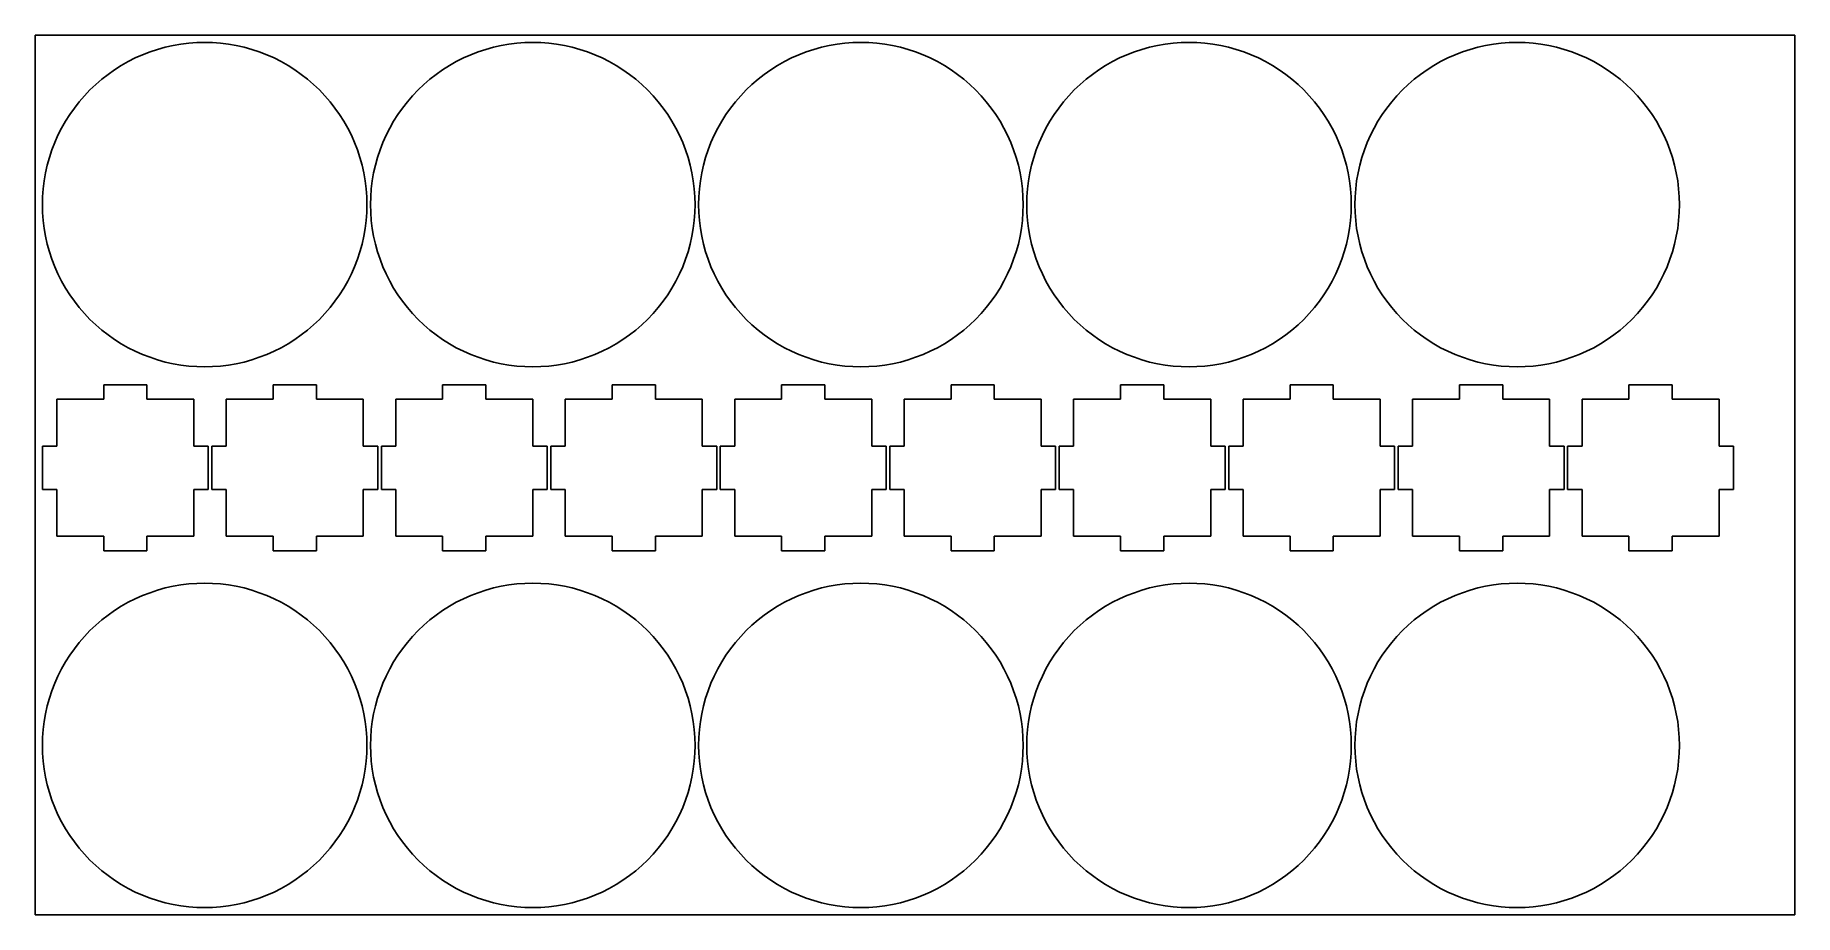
# Model space of a CAD drawing. Extents: x -122 to 122, y -61 to 61.
import ezdxf

# ---------------------------------------------------------------- set-up
doc = ezdxf.new("R2010")
doc.units = 0

msp = doc.modelspace()

# ---------------------------------------------------------------- linework, layer by layer
for p, q in [((-122, -61), (-122, 61)), ((-122, 61), (122, 61)), ((122, -61), (122, 61)), ((-107.11, 58.29, 0), (-106.08, 58.68, 0)), ((-106.08, 58.68, 0), (-105.03, 59.03, 0)), ((-105.03, 59.03, 0), (-103.97, 59.33, 0)), ((-103.97, 59.33, 0), (-102.89, 59.57, 0)), ((-102.89, 59.57, 0), (-101.8, 59.76, 0)), ((-101.8, 59.76, 0), (-100.71, 59.89, 0)), ((-100.71, 59.89, 0), (-99.6, 59.97, 0)), ((-98.5, 60, 0), (-99.6, 59.97, 0)), ((-98.5, 60, 0), (-97.4, 59.97, 0)), ((-97.4, 59.97, 0), (-96.29, 59.89, 0)), ((-96.29, 59.89, 0), (-95.2, 59.76, 0)), ((-95.2, 59.76, 0), (-94.11, 59.57, 0)), ((-94.11, 59.57, 0), (-93.03, 59.33, 0)), ((-93.03, 59.33, 0), (-91.97, 59.03, 0)), ((-91.97, 59.03, 0), (-90.92, 58.68, 0)), ((-90.92, 58.68, 0), (-89.89, 58.29, 0)), ((-61.61, 58.29, 0), (-60.58, 58.68, 0)), ((-60.58, 58.68, 0), (-59.53, 59.03, 0)), ((-59.53, 59.03, 0), (-58.47, 59.33, 0)), ((-58.47, 59.33, 0), (-57.39, 59.57, 0)), ((-57.39, 59.57, 0), (-56.3, 59.76, 0)), ((-56.3, 59.76, 0), (-55.21, 59.89, 0)), ((-55.21, 59.89, 0), (-54.1, 59.97, 0)), ((-53, 60, 0), (-54.1, 59.97, 0)), ((-53, 60, 0), (-51.9, 59.97, 0)), ((-51.9, 59.97, 0), (-50.79, 59.89, 0)), ((-50.79, 59.89, 0), (-49.7, 59.76, 0)), ((-49.7, 59.76, 0), (-48.61, 59.57, 0)), ((-48.61, 59.57, 0), (-47.53, 59.33, 0)), ((-47.53, 59.33, 0), (-46.47, 59.03, 0)), ((-46.47, 59.03, 0), (-45.42, 58.68, 0)), ((-45.42, 58.68, 0), (-44.39, 58.29, 0)), ((-16.11, 58.29, 0), (-15.08, 58.68, 0)), ((-15.08, 58.68, 0), (-14.03, 59.03, 0)), ((-14.03, 59.03, 0), (-12.97, 59.33, 0)), ((-12.97, 59.33, 0), (-11.89, 59.57, 0)), ((-11.89, 59.57, 0), (-10.8, 59.76, 0)), ((-10.8, 59.76, 0), (-9.71, 59.89, 0)), ((-9.71, 59.89, 0), (-8.6, 59.97, 0)), ((-7.5, 60, 0), (-8.6, 59.97, 0)), ((-7.5, 60, 0), (-6.4, 59.97, 0)), ((-6.4, 59.97, 0), (-5.29, 59.89, 0)), ((-5.29, 59.89, 0), (-4.2, 59.76, 0)), ((-4.2, 59.76, 0), (-3.11, 59.57, 0)), ((-3.11, 59.57, 0), (-2.03, 59.33, 0)), ((-2.03, 59.33, 0), (-0.97, 59.03, 0)), ((-0.97, 59.03, 0), (0.08, 58.68, 0)), ((0.08, 58.68, 0), (1.11, 58.29, 0)), ((29.39, 58.29, 0), (30.42, 58.68, 0)), ((30.42, 58.68, 0), (31.47, 59.03, 0)), ((31.47, 59.03, 0), (32.53, 59.33, 0)), ((32.53, 59.33, 0), (33.61, 59.57, 0)), ((33.61, 59.57, 0), (34.7, 59.76, 0)), ((34.7, 59.76, 0), (35.79, 59.89, 0)), ((35.79, 59.89, 0), (36.9, 59.97, 0)), ((38, 60, 0), (36.9, 59.97, 0)), ((38, 60, 0), (39.1, 59.97, 0)), ((39.1, 59.97, 0), (40.21, 59.89, 0)), ((40.21, 59.89, 0), (41.3, 59.76, 0)), ((41.3, 59.76, 0), (42.39, 59.57, 0)), ((42.39, 59.57, 0), (43.47, 59.33, 0)), ((43.47, 59.33, 0), (44.53, 59.03, 0)), ((44.53, 59.03, 0), (45.58, 58.68, 0)), ((45.58, 58.68, 0), (46.61, 58.29, 0)), ((74.89, 58.29, 0), (75.92, 58.68, 0)), ((75.92, 58.68, 0), (76.97, 59.03, 0)), ((76.97, 59.03, 0), (78.03, 59.33, 0)), ((78.03, 59.33, 0), (79.11, 59.57, 0)), ((79.11, 59.57, 0), (80.2, 59.76, 0)), ((80.2, 59.76, 0), (81.29, 59.89, 0)), ((81.29, 59.89, 0), (82.4, 59.97, 0)), ((83.5, 60, 0), (82.4, 59.97, 0)), ((83.5, 60, 0), (84.6, 59.97, 0)), ((84.6, 59.97, 0), (85.71, 59.89, 0)), ((85.71, 59.89, 0), (86.8, 59.76, 0)), ((86.8, 59.76, 0), (87.89, 59.57, 0)), ((87.89, 59.57, 0), (88.97, 59.33, 0)), ((88.97, 59.33, 0), (90.03, 59.03, 0)), ((90.03, 59.03, 0), (91.08, 58.68, 0)), ((91.08, 58.68, 0), (92.11, 58.29, 0)), ((-111.9, 55.57, 0), (-111, 56.21, 0)), ((-111, 56.21, 0), (-110.07, 56.8, 0)), ((-110.07, 56.8, 0), (-109.11, 57.34, 0)), ((-109.11, 57.34, 0), (-108.12, 57.84, 0)), ((-108.12, 57.84, 0), (-107.11, 58.29, 0)), ((-89.89, 58.29, 0), (-88.88, 57.84, 0)), ((-88.88, 57.84, 0), (-87.89, 57.34, 0)), ((-87.89, 57.34, 0), (-86.93, 56.8, 0)), ((-86.93, 56.8, 0), (-86, 56.21, 0)), ((-86, 56.21, 0), (-85.1, 55.57, 0)), ((-66.4, 55.57, 0), (-65.5, 56.21, 0)), ((-65.5, 56.21, 0), (-64.57, 56.8, 0)), ((-64.57, 56.8, 0), (-63.61, 57.34, 0)), ((-63.61, 57.34, 0), (-62.62, 57.84, 0)), ((-62.62, 57.84, 0), (-61.61, 58.29, 0)), ((-44.39, 58.29, 0), (-43.38, 57.84, 0)), ((-43.38, 57.84, 0), (-42.39, 57.34, 0)), ((-42.39, 57.34, 0), (-41.43, 56.8, 0)), ((-41.43, 56.8, 0), (-40.5, 56.21, 0)), ((-40.5, 56.21, 0), (-39.6, 55.57, 0)), ((-20.9, 55.57, 0), (-20, 56.21, 0)), ((-20, 56.21, 0), (-19.07, 56.8, 0)), ((-19.07, 56.8, 0), (-18.11, 57.34, 0)), ((-18.11, 57.34, 0), (-17.12, 57.84, 0)), ((-17.12, 57.84, 0), (-16.11, 58.29, 0)), ((1.11, 58.29, 0), (2.12, 57.84, 0)), ((2.12, 57.84, 0), (3.11, 57.34, 0)), ((3.11, 57.34, 0), (4.07, 56.8, 0)), ((4.07, 56.8, 0), (5, 56.21, 0)), ((5, 56.21, 0), (5.9, 55.57, 0)), ((24.6, 55.57, 0), (25.5, 56.21, 0)), ((25.5, 56.21, 0), (26.43, 56.8, 0)), ((26.43, 56.8, 0), (27.39, 57.34, 0)), ((27.39, 57.34, 0), (28.38, 57.84, 0)), ((28.38, 57.84, 0), (29.39, 58.29, 0)), ((46.61, 58.29, 0), (47.62, 57.84, 0)), ((47.62, 57.84, 0), (48.61, 57.34, 0)), ((48.61, 57.34, 0), (49.57, 56.8, 0)), ((49.57, 56.8, 0), (50.5, 56.21, 0)), ((50.5, 56.21, 0), (51.4, 55.57, 0)), ((70.1, 55.57, 0), (71, 56.21, 0)), ((71, 56.21, 0), (71.93, 56.8, 0)), ((71.93, 56.8, 0), (72.89, 57.34, 0)), ((72.89, 57.34, 0), (73.88, 57.84, 0)), ((73.88, 57.84, 0), (74.89, 58.29, 0)), ((92.11, 58.29, 0), (93.12, 57.84, 0)), ((93.12, 57.84, 0), (94.11, 57.34, 0)), ((94.11, 57.34, 0), (95.07, 56.8, 0)), ((95.07, 56.8, 0), (96, 56.21, 0)), ((96, 56.21, 0), (96.9, 55.57, 0)), ((-114.41, 53.41, 0), (-113.61, 54.17, 0)), ((-113.61, 54.17, 0), (-112.77, 54.89, 0)), ((-112.77, 54.89, 0), (-111.9, 55.57, 0)), ((-85.1, 55.57, 0), (-84.23, 54.89, 0)), ((-84.23, 54.89, 0), (-83.39, 54.17, 0)), ((-83.39, 54.17, 0), (-82.59, 53.41, 0)), ((-68.91, 53.41, 0), (-68.11, 54.17, 0)), ((-68.11, 54.17, 0), (-67.27, 54.89, 0)), ((-67.27, 54.89, 0), (-66.4, 55.57, 0)), ((-39.6, 55.57, 0), (-38.73, 54.89, 0)), ((-38.73, 54.89, 0), (-37.89, 54.17, 0)), ((-37.89, 54.17, 0), (-37.09, 53.41, 0)), ((-23.41, 53.41, 0), (-22.61, 54.17, 0)), ((-22.61, 54.17, 0), (-21.77, 54.89, 0)), ((-21.77, 54.89, 0), (-20.9, 55.57, 0)), ((5.9, 55.57, 0), (6.77, 54.89, 0)), ((6.77, 54.89, 0), (7.61, 54.17, 0)), ((7.61, 54.17, 0), (8.41, 53.41, 0)), ((22.09, 53.41, 0), (22.89, 54.17, 0)), ((22.89, 54.17, 0), (23.73, 54.89, 0)), ((23.73, 54.89, 0), (24.6, 55.57, 0)), ((51.4, 55.57, 0), (52.27, 54.89, 0)), ((52.27, 54.89, 0), (53.11, 54.17, 0)), ((53.11, 54.17, 0), (53.91, 53.41, 0)), ((67.59, 53.41, 0), (68.39, 54.17, 0)), ((68.39, 54.17, 0), (69.23, 54.89, 0)), ((69.23, 54.89, 0), (70.1, 55.57, 0)), ((96.9, 55.57, 0), (97.77, 54.89, 0)), ((97.77, 54.89, 0), (98.61, 54.17, 0)), ((98.61, 54.17, 0), (99.41, 53.41, 0)), ((-116.57, 50.9, 0), (-115.89, 51.77, 0)), ((-115.89, 51.77, 0), (-115.17, 52.61, 0)), ((-115.17, 52.61, 0), (-114.41, 53.41, 0)), ((-82.59, 53.41, 0), (-81.83, 52.61, 0)), ((-81.83, 52.61, 0), (-81.11, 51.77, 0)), ((-81.11, 51.77, 0), (-80.43, 50.9, 0)), ((-71.07, 50.9, 0), (-70.39, 51.77, 0)), ((-70.39, 51.77, 0), (-69.67, 52.61, 0)), ((-69.67, 52.61, 0), (-68.91, 53.41, 0)), ((-37.09, 53.41, 0), (-36.33, 52.61, 0)), ((-36.33, 52.61, 0), (-35.61, 51.77, 0)), ((-35.61, 51.77, 0), (-34.93, 50.9, 0)), ((-25.57, 50.9, 0), (-24.89, 51.77, 0)), ((-24.89, 51.77, 0), (-24.17, 52.61, 0)), ((-24.17, 52.61, 0), (-23.41, 53.41, 0)), ((8.41, 53.41, 0), (9.17, 52.61, 0)), ((9.17, 52.61, 0), (9.89, 51.77, 0)), ((9.89, 51.77, 0), (10.57, 50.9, 0)), ((19.93, 50.9, 0), (20.61, 51.77, 0)), ((20.61, 51.77, 0), (21.33, 52.61, 0)), ((21.33, 52.61, 0), (22.09, 53.41, 0)), ((53.91, 53.41, 0), (54.67, 52.61, 0)), ((54.67, 52.61, 0), (55.39, 51.77, 0)), ((55.39, 51.77, 0), (56.07, 50.9, 0)), ((65.43, 50.9, 0), (66.11, 51.77, 0)), ((66.11, 51.77, 0), (66.83, 52.61, 0)), ((66.83, 52.61, 0), (67.59, 53.41, 0)), ((99.41, 53.41, 0), (100.17, 52.61, 0)), ((100.17, 52.61, 0), (100.89, 51.77, 0)), ((100.89, 51.77, 0), (101.57, 50.9, 0)), ((-118.34, 48.11, 0), (-117.8, 49.07, 0)), ((-117.8, 49.07, 0), (-117.21, 50, 0)), ((-117.21, 50, 0), (-116.57, 50.9, 0)), ((-80.43, 50.9, 0), (-79.79, 50, 0)), ((-79.79, 50, 0), (-79.2, 49.07, 0)), ((-79.2, 49.07, 0), (-78.66, 48.11, 0)), ((-72.84, 48.11, 0), (-72.3, 49.07, 0)), ((-72.3, 49.07, 0), (-71.71, 50, 0)), ((-71.71, 50, 0), (-71.07, 50.9, 0)), ((-34.93, 50.9, 0), (-34.29, 50, 0)), ((-34.29, 50, 0), (-33.7, 49.07, 0)), ((-33.7, 49.07, 0), (-33.16, 48.11, 0)), ((-27.34, 48.11, 0), (-26.8, 49.07, 0)), ((-26.8, 49.07, 0), (-26.21, 50, 0)), ((-26.21, 50, 0), (-25.57, 50.9, 0)), ((10.57, 50.9, 0), (11.21, 50, 0)), ((11.21, 50, 0), (11.8, 49.07, 0)), ((11.8, 49.07, 0), (12.34, 48.11, 0)), ((18.16, 48.11, 0), (18.7, 49.07, 0)), ((18.7, 49.07, 0), (19.29, 50, 0)), ((19.29, 50, 0), (19.93, 50.9, 0)), ((56.07, 50.9, 0), (56.71, 50, 0)), ((56.71, 50, 0), (57.3, 49.07, 0)), ((57.3, 49.07, 0), (57.84, 48.11, 0)), ((63.66, 48.11, 0), (64.2, 49.07, 0)), ((64.2, 49.07, 0), (64.79, 50, 0)), ((64.79, 50, 0), (65.43, 50.9, 0)), ((101.57, 50.9, 0), (102.21, 50, 0)), ((102.21, 50, 0), (102.8, 49.07, 0)), ((102.8, 49.07, 0), (103.34, 48.11, 0)), ((-119.29, 46.11, 0), (-118.84, 47.12, 0)), ((-118.84, 47.12, 0), (-118.34, 48.11, 0)), ((-78.66, 48.11, 0), (-78.16, 47.12, 0)), ((-78.16, 47.12, 0), (-77.71, 46.11, 0)), ((-73.79, 46.11, 0), (-73.34, 47.12, 0)), ((-73.34, 47.12, 0), (-72.84, 48.11, 0)), ((-33.16, 48.11, 0), (-32.66, 47.12, 0)), ((-32.66, 47.12, 0), (-32.21, 46.11, 0)), ((-28.29, 46.11, 0), (-27.84, 47.12, 0)), ((-27.84, 47.12, 0), (-27.34, 48.11, 0)), ((12.34, 48.11, 0), (12.84, 47.12, 0)), ((12.84, 47.12, 0), (13.29, 46.11, 0)), ((17.21, 46.11, 0), (17.66, 47.12, 0)), ((17.66, 47.12, 0), (18.16, 48.11, 0)), ((57.84, 48.11, 0), (58.34, 47.12, 0)), ((58.34, 47.12, 0), (58.79, 46.11, 0)), ((62.71, 46.11, 0), (63.16, 47.12, 0)), ((63.16, 47.12, 0), (63.66, 48.11, 0)), ((103.34, 48.11, 0), (103.84, 47.12, 0)), ((103.84, 47.12, 0), (104.29, 46.11, 0)), ((-120.33, 42.97, 0), (-120.03, 44.03, 0)), ((-120.03, 44.03, 0), (-119.68, 45.08, 0)), ((-119.68, 45.08, 0), (-119.29, 46.11, 0)), ((-77.71, 46.11, 0), (-77.32, 45.08, 0)), ((-77.32, 45.08, 0), (-76.97, 44.03, 0)), ((-76.97, 44.03, 0), (-76.67, 42.97, 0)), ((-74.83, 42.97, 0), (-74.53, 44.03, 0)), ((-74.53, 44.03, 0), (-74.18, 45.08, 0)), ((-74.18, 45.08, 0), (-73.79, 46.11, 0)), ((-32.21, 46.11, 0), (-31.82, 45.08, 0)), ((-31.82, 45.08, 0), (-31.47, 44.03, 0)), ((-31.47, 44.03, 0), (-31.17, 42.97, 0)), ((-29.33, 42.97, 0), (-29.03, 44.03, 0)), ((-29.03, 44.03, 0), (-28.68, 45.08, 0)), ((-28.68, 45.08, 0), (-28.29, 46.11, 0)), ((13.29, 46.11, 0), (13.68, 45.08, 0)), ((13.68, 45.08, 0), (14.03, 44.03, 0)), ((14.03, 44.03, 0), (14.33, 42.97, 0)), ((16.17, 42.97, 0), (16.47, 44.03, 0)), ((16.47, 44.03, 0), (16.82, 45.08, 0)), ((16.82, 45.08, 0), (17.21, 46.11, 0)), ((58.79, 46.11, 0), (59.18, 45.08, 0)), ((59.18, 45.08, 0), (59.53, 44.03, 0)), ((59.53, 44.03, 0), (59.83, 42.97, 0)), ((61.67, 42.97, 0), (61.97, 44.03, 0)), ((61.97, 44.03, 0), (62.32, 45.08, 0)), ((62.32, 45.08, 0), (62.71, 46.11, 0)), ((104.29, 46.11, 0), (104.68, 45.08, 0)), ((104.68, 45.08, 0), (105.03, 44.03, 0)), ((105.03, 44.03, 0), (105.33, 42.97, 0)), ((-120.76, 40.8, 0), (-120.57, 41.89, 0)), ((-120.57, 41.89, 0), (-120.33, 42.97, 0)), ((-76.67, 42.97, 0), (-76.43, 41.89, 0)), ((-76.43, 41.89, 0), (-76.24, 40.8, 0)), ((-75.26, 40.8, 0), (-75.07, 41.89, 0)), ((-75.07, 41.89, 0), (-74.83, 42.97, 0)), ((-31.17, 42.97, 0), (-30.93, 41.89, 0)), ((-30.93, 41.89, 0), (-30.74, 40.8, 0)), ((-29.76, 40.8, 0), (-29.57, 41.89, 0)), ((-29.57, 41.89, 0), (-29.33, 42.97, 0)), ((14.33, 42.97, 0), (14.57, 41.89, 0)), ((14.57, 41.89, 0), (14.76, 40.8, 0)), ((15.74, 40.8, 0), (15.93, 41.89, 0)), ((15.93, 41.89, 0), (16.17, 42.97, 0)), ((59.83, 42.97, 0), (60.07, 41.89, 0)), ((60.07, 41.89, 0), (60.26, 40.8, 0)), ((61.24, 40.8, 0), (61.43, 41.89, 0)), ((61.43, 41.89, 0), (61.67, 42.97, 0)), ((105.33, 42.97, 0), (105.57, 41.89, 0)), ((105.57, 41.89, 0), (105.76, 40.8, 0)), ((-120.97, 38.6, 0), (-120.89, 39.71, 0)), ((-120.89, 39.71, 0), (-120.76, 40.8, 0)), ((-76.24, 40.8, 0), (-76.11, 39.71, 0)), ((-76.11, 39.71, 0), (-76.03, 38.6, 0)), ((-75.47, 38.6, 0), (-75.39, 39.71, 0)), ((-75.39, 39.71, 0), (-75.26, 40.8, 0)), ((-30.74, 40.8, 0), (-30.61, 39.71, 0)), ((-30.61, 39.71, 0), (-30.53, 38.6, 0)), ((-29.97, 38.6, 0), (-29.89, 39.71, 0)), ((-29.89, 39.71, 0), (-29.76, 40.8, 0)), ((14.76, 40.8, 0), (14.89, 39.71, 0)), ((14.89, 39.71, 0), (14.97, 38.6, 0)), ((15.53, 38.6, 0), (15.61, 39.71, 0)), ((15.61, 39.71, 0), (15.74, 40.8, 0)), ((60.26, 40.8, 0), (60.39, 39.71, 0)), ((60.39, 39.71, 0), (60.47, 38.6, 0)), ((61.03, 38.6, 0), (61.11, 39.71, 0)), ((61.11, 39.71, 0), (61.24, 40.8, 0)), ((105.76, 40.8, 0), (105.89, 39.71, 0)), ((105.89, 39.71, 0), (105.97, 38.6, 0)), ((-121, 37.5, 0), (-120.97, 38.6, 0)), ((-120.97, 36.4, 0), (-121, 37.5, 0)), ((-76.03, 38.6, 0), (-76, 37.5, 0)), ((-76, 37.5, 0), (-76.03, 36.4, 0)), ((-75.5, 37.5, 0), (-75.47, 38.6, 0)), ((-75.47, 36.4, 0), (-75.5, 37.5, 0)), ((-30.53, 38.6, 0), (-30.5, 37.5, 0)), ((-30.5, 37.5, 0), (-30.53, 36.4, 0)), ((-30, 37.5, 0), (-29.97, 38.6, 0)), ((-29.97, 36.4, 0), (-30, 37.5, 0)), ((14.97, 38.6, 0), (15, 37.5, 0)), ((15, 37.5, 0), (14.97, 36.4, 0)), ((15.5, 37.5, 0), (15.53, 38.6, 0)), ((15.53, 36.4, 0), (15.5, 37.5, 0)), ((60.47, 38.6, 0), (60.5, 37.5, 0)), ((60.5, 37.5, 0), (60.47, 36.4, 0)), ((61, 37.5, 0), (61.03, 38.6, 0)), ((61.03, 36.4, 0), (61, 37.5, 0)), ((105.97, 38.6, 0), (106, 37.5, 0)), ((106, 37.5, 0), (105.97, 36.4, 0)), ((-120.89, 35.29, 0), (-120.97, 36.4, 0)), ((-120.76, 34.2, 0), (-120.89, 35.29, 0)), ((-120.57, 33.11, 0), (-120.76, 34.2, 0)), ((-76.24, 34.2, 0), (-76.43, 33.11, 0)), ((-76.11, 35.29, 0), (-76.24, 34.2, 0)), ((-76.03, 36.4, 0), (-76.11, 35.29, 0)), ((-75.39, 35.29, 0), (-75.47, 36.4, 0)), ((-75.26, 34.2, 0), (-75.39, 35.29, 0)), ((-75.07, 33.11, 0), (-75.26, 34.2, 0)), ((-30.74, 34.2, 0), (-30.93, 33.11, 0)), ((-30.61, 35.29, 0), (-30.74, 34.2, 0)), ((-30.53, 36.4, 0), (-30.61, 35.29, 0)), ((-29.89, 35.29, 0), (-29.97, 36.4, 0)), ((-29.76, 34.2, 0), (-29.89, 35.29, 0)), ((-29.57, 33.11, 0), (-29.76, 34.2, 0)), ((14.76, 34.2, 0), (14.57, 33.11, 0)), ((14.89, 35.29, 0), (14.76, 34.2, 0)), ((14.97, 36.4, 0), (14.89, 35.29, 0)), ((15.61, 35.29, 0), (15.53, 36.4, 0)), ((15.74, 34.2, 0), (15.61, 35.29, 0)), ((15.93, 33.11, 0), (15.74, 34.2, 0)), ((60.26, 34.2, 0), (60.07, 33.11, 0)), ((60.39, 35.29, 0), (60.26, 34.2, 0)), ((60.47, 36.4, 0), (60.39, 35.29, 0)), ((61.11, 35.29, 0), (61.03, 36.4, 0)), ((61.24, 34.2, 0), (61.11, 35.29, 0)), ((61.43, 33.11, 0), (61.24, 34.2, 0)), ((105.76, 34.2, 0), (105.57, 33.11, 0)), ((105.89, 35.29, 0), (105.76, 34.2, 0)), ((105.97, 36.4, 0), (105.89, 35.29, 0)), ((-120.33, 32.03, 0), (-120.57, 33.11, 0)), ((-120.03, 30.97, 0), (-120.33, 32.03, 0)), ((-76.67, 32.03, 0), (-76.97, 30.97, 0)), ((-76.43, 33.11, 0), (-76.67, 32.03, 0)), ((-74.83, 32.03, 0), (-75.07, 33.11, 0)), ((-74.53, 30.97, 0), (-74.83, 32.03, 0)), ((-31.17, 32.03, 0), (-31.47, 30.97, 0)), ((-30.93, 33.11, 0), (-31.17, 32.03, 0)), ((-29.33, 32.03, 0), (-29.57, 33.11, 0)), ((-29.03, 30.97, 0), (-29.33, 32.03, 0)), ((14.33, 32.03, 0), (14.03, 30.97, 0)), ((14.57, 33.11, 0), (14.33, 32.03, 0)), ((16.17, 32.03, 0), (15.93, 33.11, 0)), ((16.47, 30.97, 0), (16.17, 32.03, 0)), ((59.83, 32.03, 0), (59.53, 30.97, 0)), ((60.07, 33.11, 0), (59.83, 32.03, 0)), ((61.67, 32.03, 0), (61.43, 33.11, 0)), ((61.97, 30.97, 0), (61.67, 32.03, 0)), ((105.33, 32.03, 0), (105.03, 30.97, 0)), ((105.57, 33.11, 0), (105.33, 32.03, 0)), ((-119.68, 29.92, 0), (-120.03, 30.97, 0)), ((-119.29, 28.89, 0), (-119.68, 29.92, 0)), ((-77.32, 29.92, 0), (-77.71, 28.89, 0)), ((-76.97, 30.97, 0), (-77.32, 29.92, 0)), ((-74.18, 29.92, 0), (-74.53, 30.97, 0)), ((-73.79, 28.89, 0), (-74.18, 29.92, 0)), ((-31.82, 29.92, 0), (-32.21, 28.89, 0)), ((-31.47, 30.97, 0), (-31.82, 29.92, 0)), ((-28.68, 29.92, 0), (-29.03, 30.97, 0)), ((-28.29, 28.89, 0), (-28.68, 29.92, 0)), ((13.68, 29.92, 0), (13.29, 28.89, 0)), ((14.03, 30.97, 0), (13.68, 29.92, 0)), ((16.82, 29.92, 0), (16.47, 30.97, 0)), ((17.21, 28.89, 0), (16.82, 29.92, 0)), ((59.18, 29.92, 0), (58.79, 28.89, 0)), ((59.53, 30.97, 0), (59.18, 29.92, 0)), ((62.32, 29.92, 0), (61.97, 30.97, 0)), ((62.71, 28.89, 0), (62.32, 29.92, 0)), ((104.68, 29.92, 0), (104.29, 28.89, 0)), ((105.03, 30.97, 0), (104.68, 29.92, 0)), ((-118.84, 27.88, 0), (-119.29, 28.89, 0)), ((-118.34, 26.89, 0), (-118.84, 27.88, 0)), ((-117.8, 25.93, 0), (-118.34, 26.89, 0)), ((-78.66, 26.89, 0), (-79.2, 25.93, 0)), ((-78.16, 27.88, 0), (-78.66, 26.89, 0)), ((-77.71, 28.89, 0), (-78.16, 27.88, 0)), ((-73.34, 27.88, 0), (-73.79, 28.89, 0)), ((-72.84, 26.89, 0), (-73.34, 27.88, 0)), ((-72.3, 25.93, 0), (-72.84, 26.89, 0)), ((-33.16, 26.89, 0), (-33.7, 25.93, 0)), ((-32.66, 27.88, 0), (-33.16, 26.89, 0)), ((-32.21, 28.89, 0), (-32.66, 27.88, 0)), ((-27.84, 27.88, 0), (-28.29, 28.89, 0)), ((-27.34, 26.89, 0), (-27.84, 27.88, 0)), ((-26.8, 25.93, 0), (-27.34, 26.89, 0)), ((12.34, 26.89, 0), (11.8, 25.93, 0)), ((12.84, 27.88, 0), (12.34, 26.89, 0)), ((13.29, 28.89, 0), (12.84, 27.88, 0)), ((17.66, 27.88, 0), (17.21, 28.89, 0)), ((18.16, 26.89, 0), (17.66, 27.88, 0)), ((18.7, 25.93, 0), (18.16, 26.89, 0)), ((57.84, 26.89, 0), (57.3, 25.93, 0)), ((58.34, 27.88, 0), (57.84, 26.89, 0)), ((58.79, 28.89, 0), (58.34, 27.88, 0)), ((63.16, 27.88, 0), (62.71, 28.89, 0)), ((63.66, 26.89, 0), (63.16, 27.88, 0)), ((64.2, 25.93, 0), (63.66, 26.89, 0)), ((103.34, 26.89, 0), (102.8, 25.93, 0)), ((103.84, 27.88, 0), (103.34, 26.89, 0)), ((104.29, 28.89, 0), (103.84, 27.88, 0)), ((-117.21, 25, 0), (-117.8, 25.93, 0)), ((-116.57, 24.1, 0), (-117.21, 25, 0)), ((-79.79, 25, 0), (-80.43, 24.1, 0)), ((-79.2, 25.93, 0), (-79.79, 25, 0)), ((-71.71, 25, 0), (-72.3, 25.93, 0)), ((-71.07, 24.1, 0), (-71.71, 25, 0)), ((-34.29, 25, 0), (-34.93, 24.1, 0)), ((-33.7, 25.93, 0), (-34.29, 25, 0)), ((-26.21, 25, 0), (-26.8, 25.93, 0)), ((-25.57, 24.1, 0), (-26.21, 25, 0)), ((11.21, 25, 0), (10.57, 24.1, 0)), ((11.8, 25.93, 0), (11.21, 25, 0)), ((19.29, 25, 0), (18.7, 25.93, 0)), ((19.93, 24.1, 0), (19.29, 25, 0)), ((56.71, 25, 0), (56.07, 24.1, 0)), ((57.3, 25.93, 0), (56.71, 25, 0)), ((64.79, 25, 0), (64.2, 25.93, 0)), ((65.43, 24.1, 0), (64.79, 25, 0)), ((102.21, 25, 0), (101.57, 24.1, 0)), ((102.8, 25.93, 0), (102.21, 25, 0)), ((-115.89, 23.23, 0), (-116.57, 24.1, 0)), ((-115.17, 22.39, 0), (-115.89, 23.23, 0)), ((-114.41, 21.59, 0), (-115.17, 22.39, 0)), ((-81.83, 22.39, 0), (-82.59, 21.59, 0)), ((-81.11, 23.23, 0), (-81.83, 22.39, 0)), ((-80.43, 24.1, 0), (-81.11, 23.23, 0)), ((-70.39, 23.23, 0), (-71.07, 24.1, 0)), ((-69.67, 22.39, 0), (-70.39, 23.23, 0)), ((-68.91, 21.59, 0), (-69.67, 22.39, 0)), ((-36.33, 22.39, 0), (-37.09, 21.59, 0)), ((-35.61, 23.23, 0), (-36.33, 22.39, 0)), ((-34.93, 24.1, 0), (-35.61, 23.23, 0)), ((-24.89, 23.23, 0), (-25.57, 24.1, 0)), ((-24.17, 22.39, 0), (-24.89, 23.23, 0)), ((-23.41, 21.59, 0), (-24.17, 22.39, 0)), ((9.17, 22.39, 0), (8.41, 21.59, 0)), ((9.89, 23.23, 0), (9.17, 22.39, 0)), ((10.57, 24.1, 0), (9.89, 23.23, 0)), ((20.61, 23.23, 0), (19.93, 24.1, 0)), ((21.33, 22.39, 0), (20.61, 23.23, 0)), ((22.09, 21.59, 0), (21.33, 22.39, 0)), ((54.67, 22.39, 0), (53.91, 21.59, 0)), ((55.39, 23.23, 0), (54.67, 22.39, 0)), ((56.07, 24.1, 0), (55.39, 23.23, 0)), ((66.11, 23.23, 0), (65.43, 24.1, 0)), ((66.83, 22.39, 0), (66.11, 23.23, 0)), ((67.59, 21.59, 0), (66.83, 22.39, 0)), ((100.17, 22.39, 0), (99.41, 21.59, 0)), ((100.89, 23.23, 0), (100.17, 22.39, 0)), ((101.57, 24.1, 0), (100.89, 23.23, 0)), ((-113.61, 20.83, 0), (-114.41, 21.59, 0)), ((-112.77, 20.11, 0), (-113.61, 20.83, 0)), ((-111.9, 19.43, 0), (-112.77, 20.11, 0)), ((-84.23, 20.11, 0), (-85.1, 19.43, 0)), ((-83.39, 20.83, 0), (-84.23, 20.11, 0)), ((-82.59, 21.59, 0), (-83.39, 20.83, 0)), ((-68.11, 20.83, 0), (-68.91, 21.59, 0)), ((-67.27, 20.11, 0), (-68.11, 20.83, 0)), ((-66.4, 19.43, 0), (-67.27, 20.11, 0)), ((-38.73, 20.11, 0), (-39.6, 19.43, 0)), ((-37.89, 20.83, 0), (-38.73, 20.11, 0)), ((-37.09, 21.59, 0), (-37.89, 20.83, 0)), ((-22.61, 20.83, 0), (-23.41, 21.59, 0)), ((-21.77, 20.11, 0), (-22.61, 20.83, 0)), ((-20.9, 19.43, 0), (-21.77, 20.11, 0)), ((6.77, 20.11, 0), (5.9, 19.43, 0)), ((7.61, 20.83, 0), (6.77, 20.11, 0)), ((8.41, 21.59, 0), (7.61, 20.83, 0)), ((22.89, 20.83, 0), (22.09, 21.59, 0)), ((23.73, 20.11, 0), (22.89, 20.83, 0)), ((24.6, 19.43, 0), (23.73, 20.11, 0)), ((52.27, 20.11, 0), (51.4, 19.43, 0)), ((53.11, 20.83, 0), (52.27, 20.11, 0)), ((53.91, 21.59, 0), (53.11, 20.83, 0)), ((68.39, 20.83, 0), (67.59, 21.59, 0)), ((69.23, 20.11, 0), (68.39, 20.83, 0)), ((70.1, 19.43, 0), (69.23, 20.11, 0)), ((97.77, 20.11, 0), (96.9, 19.43, 0)), ((98.61, 20.83, 0), (97.77, 20.11, 0)), ((99.41, 21.59, 0), (98.61, 20.83, 0)), ((-111, 18.79, 0), (-111.9, 19.43, 0)), ((-110.07, 18.2, 0), (-111, 18.79, 0)), ((-109.11, 17.66, 0), (-110.07, 18.2, 0)), ((-108.12, 17.16, 0), (-109.11, 17.66, 0)), ((-107.11, 16.71, 0), (-108.12, 17.16, 0)), ((-88.88, 17.16, 0), (-89.89, 16.71, 0)), ((-87.89, 17.66, 0), (-88.88, 17.16, 0)), ((-86.93, 18.2, 0), (-87.89, 17.66, 0)), ((-86, 18.79, 0), (-86.93, 18.2, 0)), ((-85.1, 19.43, 0), (-86, 18.79, 0)), ((-65.5, 18.79, 0), (-66.4, 19.43, 0)), ((-64.57, 18.2, 0), (-65.5, 18.79, 0)), ((-63.61, 17.66, 0), (-64.57, 18.2, 0)), ((-62.62, 17.16, 0), (-63.61, 17.66, 0)), ((-61.61, 16.71, 0), (-62.62, 17.16, 0)), ((-43.38, 17.16, 0), (-44.39, 16.71, 0)), ((-42.39, 17.66, 0), (-43.38, 17.16, 0)), ((-41.43, 18.2, 0), (-42.39, 17.66, 0)), ((-40.5, 18.79, 0), (-41.43, 18.2, 0)), ((-39.6, 19.43, 0), (-40.5, 18.79, 0)), ((-20, 18.79, 0), (-20.9, 19.43, 0)), ((-19.07, 18.2, 0), (-20, 18.79, 0)), ((-18.11, 17.66, 0), (-19.07, 18.2, 0)), ((-17.12, 17.16, 0), (-18.11, 17.66, 0)), ((-16.11, 16.71, 0), (-17.12, 17.16, 0)), ((2.12, 17.16, 0), (1.11, 16.71, 0)), ((3.11, 17.66, 0), (2.12, 17.16, 0)), ((4.07, 18.2, 0), (3.11, 17.66, 0)), ((5, 18.79, 0), (4.07, 18.2, 0)), ((5.9, 19.43, 0), (5, 18.79, 0)), ((25.5, 18.79, 0), (24.6, 19.43, 0)), ((26.43, 18.2, 0), (25.5, 18.79, 0)), ((27.39, 17.66, 0), (26.43, 18.2, 0)), ((28.38, 17.16, 0), (27.39, 17.66, 0)), ((29.39, 16.71, 0), (28.38, 17.16, 0)), ((47.62, 17.16, 0), (46.61, 16.71, 0)), ((48.61, 17.66, 0), (47.62, 17.16, 0)), ((49.57, 18.2, 0), (48.61, 17.66, 0)), ((50.5, 18.79, 0), (49.57, 18.2, 0)), ((51.4, 19.43, 0), (50.5, 18.79, 0)), ((71, 18.79, 0), (70.1, 19.43, 0)), ((71.93, 18.2, 0), (71, 18.79, 0)), ((72.89, 17.66, 0), (71.93, 18.2, 0)), ((73.88, 17.16, 0), (72.89, 17.66, 0)), ((74.89, 16.71, 0), (73.88, 17.16, 0)), ((93.12, 17.16, 0), (92.11, 16.71, 0)), ((94.11, 17.66, 0), (93.12, 17.16, 0)), ((95.07, 18.2, 0), (94.11, 17.66, 0)), ((96, 18.79, 0), (95.07, 18.2, 0)), ((96.9, 19.43, 0), (96, 18.79, 0)), ((-106.08, 16.32, 0), (-107.11, 16.71, 0)), ((-105.03, 15.97, 0), (-106.08, 16.32, 0)), ((-103.97, 15.67, 0), (-105.03, 15.97, 0)), ((-102.89, 15.43, 0), (-103.97, 15.67, 0)), ((-101.8, 15.24, 0), (-102.89, 15.43, 0)), ((-100.71, 15.11, 0), (-101.8, 15.24, 0)), ((-99.6, 15.03, 0), (-100.71, 15.11, 0)), ((-98.5, 15, 0), (-99.6, 15.03, 0)), ((-97.4, 15.03, 0), (-98.5, 15, 0)), ((-96.29, 15.11, 0), (-97.4, 15.03, 0)), ((-95.2, 15.24, 0), (-96.29, 15.11, 0)), ((-94.11, 15.43, 0), (-95.2, 15.24, 0)), ((-93.03, 15.67, 0), (-94.11, 15.43, 0)), ((-91.97, 15.97, 0), (-93.03, 15.67, 0)), ((-90.92, 16.32, 0), (-91.97, 15.97, 0)), ((-89.89, 16.71, 0), (-90.92, 16.32, 0)), ((-60.58, 16.32, 0), (-61.61, 16.71, 0)), ((-59.53, 15.97, 0), (-60.58, 16.32, 0)), ((-58.47, 15.67, 0), (-59.53, 15.97, 0)), ((-57.39, 15.43, 0), (-58.47, 15.67, 0)), ((-56.3, 15.24, 0), (-57.39, 15.43, 0)), ((-55.21, 15.11, 0), (-56.3, 15.24, 0)), ((-54.1, 15.03, 0), (-55.21, 15.11, 0)), ((-53, 15, 0), (-54.1, 15.03, 0)), ((-51.9, 15.03, 0), (-53, 15, 0)), ((-50.79, 15.11, 0), (-51.9, 15.03, 0)), ((-49.7, 15.24, 0), (-50.79, 15.11, 0)), ((-48.61, 15.43, 0), (-49.7, 15.24, 0)), ((-47.53, 15.67, 0), (-48.61, 15.43, 0)), ((-46.47, 15.97, 0), (-47.53, 15.67, 0)), ((-45.42, 16.32, 0), (-46.47, 15.97, 0)), ((-44.39, 16.71, 0), (-45.42, 16.32, 0)), ((-15.08, 16.32, 0), (-16.11, 16.71, 0)), ((-14.03, 15.97, 0), (-15.08, 16.32, 0)), ((-12.97, 15.67, 0), (-14.03, 15.97, 0)), ((-11.89, 15.43, 0), (-12.97, 15.67, 0)), ((-10.8, 15.24, 0), (-11.89, 15.43, 0)), ((-9.71, 15.11, 0), (-10.8, 15.24, 0)), ((-8.6, 15.03, 0), (-9.71, 15.11, 0)), ((-7.5, 15, 0), (-8.6, 15.03, 0)), ((-6.4, 15.03, 0), (-7.5, 15, 0)), ((-5.29, 15.11, 0), (-6.4, 15.03, 0)), ((-4.2, 15.24, 0), (-5.29, 15.11, 0)), ((-3.11, 15.43, 0), (-4.2, 15.24, 0)), ((-2.03, 15.67, 0), (-3.11, 15.43, 0)), ((-0.97, 15.97, 0), (-2.03, 15.67, 0)), ((0.08, 16.32, 0), (-0.97, 15.97, 0)), ((1.11, 16.71, 0), (0.08, 16.32, 0)), ((30.42, 16.32, 0), (29.39, 16.71, 0)), ((31.47, 15.97, 0), (30.42, 16.32, 0)), ((32.53, 15.67, 0), (31.47, 15.97, 0)), ((33.61, 15.43, 0), (32.53, 15.67, 0)), ((34.7, 15.24, 0), (33.61, 15.43, 0)), ((35.79, 15.11, 0), (34.7, 15.24, 0)), ((36.9, 15.03, 0), (35.79, 15.11, 0)), ((38, 15, 0), (36.9, 15.03, 0)), ((39.1, 15.03, 0), (38, 15, 0)), ((40.21, 15.11, 0), (39.1, 15.03, 0)), ((41.3, 15.24, 0), (40.21, 15.11, 0)), ((42.39, 15.43, 0), (41.3, 15.24, 0)), ((43.47, 15.67, 0), (42.39, 15.43, 0)), ((44.53, 15.97, 0), (43.47, 15.67, 0)), ((45.58, 16.32, 0), (44.53, 15.97, 0)), ((46.61, 16.71, 0), (45.58, 16.32, 0)), ((75.92, 16.32, 0), (74.89, 16.71, 0)), ((76.97, 15.97, 0), (75.92, 16.32, 0)), ((78.03, 15.67, 0), (76.97, 15.97, 0)), ((79.11, 15.43, 0), (78.03, 15.67, 0)), ((80.2, 15.24, 0), (79.11, 15.43, 0)), ((81.29, 15.11, 0), (80.2, 15.24, 0)), ((82.4, 15.03, 0), (81.29, 15.11, 0)), ((83.5, 15, 0), (82.4, 15.03, 0)), ((84.6, 15.03, 0), (83.5, 15, 0)), ((85.71, 15.11, 0), (84.6, 15.03, 0)), ((86.8, 15.24, 0), (85.71, 15.11, 0)), ((87.89, 15.43, 0), (86.8, 15.24, 0)), ((88.97, 15.67, 0), (87.89, 15.43, 0)), ((90.03, 15.97, 0), (88.97, 15.67, 0)), ((91.08, 16.32, 0), (90.03, 15.97, 0)), ((92.11, 16.71, 0), (91.08, 16.32, 0)), ((-106.5, 12.5), (-112.5, 12.5)), ((-112.5, 12.5), (-112.5, 10.5)), ((-106.5, 12.5), (-106.5, 10.5)), ((-83, 12.5), (-89, 12.5)), ((-89, 12.5), (-89, 10.5)), ((-83, 12.5), (-83, 10.5)), ((-59.5, 12.5), (-65.5, 12.5)), ((-65.5, 12.5), (-65.5, 10.5)), ((-59.5, 12.5), (-59.5, 10.5)), ((-36, 12.5), (-42, 12.5)), ((-42, 12.5), (-42, 10.5)), ((-36, 12.5), (-36, 10.5)), ((-12.5, 12.5), (-18.5, 12.5)), ((-18.5, 12.5), (-18.5, 10.5)), ((-12.5, 12.5), (-12.5, 10.5)), ((11, 12.5), (5, 12.5)), ((5, 12.5), (5, 10.5)), ((11, 12.5), (11, 10.5)), ((34.5, 12.5), (28.5, 12.5)), ((28.5, 12.5), (28.5, 10.5)), ((34.5, 12.5), (34.5, 10.5)), ((58, 12.5), (52, 12.5)), ((52, 12.5), (52, 10.5)), ((58, 12.5), (58, 10.5)), ((81.5, 12.5), (75.5, 12.5)), ((75.5, 12.5), (75.5, 10.5)), ((81.5, 12.5), (81.5, 10.5)), ((105, 12.5), (99, 12.5)), ((99, 12.5), (99, 10.5)), ((105, 12.5), (105, 10.5)), ((-119, 10.5), (-119, 4)), ((-119, 10.5), (-112.5, 10.5)), ((-106.5, 10.5), (-100, 10.5)), ((-100, 10.5), (-100, 4)), ((-95.5, 10.5), (-95.5, 4)), ((-95.5, 10.5), (-89, 10.5)), ((-83, 10.5), (-76.5, 10.5)), ((-76.5, 10.5), (-76.5, 4)), ((-72, 10.5), (-72, 4)), ((-72, 10.5), (-65.5, 10.5)), ((-59.5, 10.5), (-53, 10.5)), ((-53, 10.5), (-53, 4)), ((-48.5, 10.5), (-48.5, 4)), ((-48.5, 10.5), (-42, 10.5)), ((-36, 10.5), (-29.5, 10.5)), ((-29.5, 10.5), (-29.5, 4)), ((-25, 10.5), (-25, 4)), ((-25, 10.5), (-18.5, 10.5)), ((-12.5, 10.5), (-6, 10.5)), ((-6, 10.5), (-6, 4)), ((-1.5, 10.5), (-1.5, 4)), ((-1.5, 10.5), (5, 10.5)), ((11, 10.5), (17.5, 10.5)), ((17.5, 10.5), (17.5, 4)), ((22, 10.5), (22, 4)), ((22, 10.5), (28.5, 10.5)), ((34.5, 10.5), (41, 10.5)), ((41, 10.5), (41, 4)), ((45.5, 10.5), (45.5, 4)), ((45.5, 10.5), (52, 10.5)), ((58, 10.5), (64.5, 10.5)), ((64.5, 10.5), (64.5, 4)), ((69, 10.5), (69, 4)), ((69, 10.5), (75.5, 10.5)), ((81.5, 10.5), (88, 10.5)), ((88, 10.5), (88, 4)), ((92.5, 10.5), (92.5, 4)), ((92.5, 10.5), (99, 10.5)), ((105, 10.5), (111.5, 10.5)), ((111.5, 10.5), (111.5, 4)), ((-121, 4), (-121, -2)), ((-121, 4), (-119, 4)), ((-98, 4), (-100, 4)), ((-98, -2), (-98, 4)), ((-97.5, 4), (-97.5, -2)), ((-97.5, 4), (-95.5, 4)), ((-74.5, 4), (-76.5, 4)), ((-74.5, -2), (-74.5, 4)), ((-74, 4), (-74, -2)), ((-74, 4), (-72, 4)), ((-51, 4), (-53, 4)), ((-51, -2), (-51, 4)), ((-50.5, 4), (-50.5, -2)), ((-50.5, 4), (-48.5, 4)), ((-27.5, 4), (-29.5, 4)), ((-27.5, -2), (-27.5, 4)), ((-27, 4), (-27, -2)), ((-27, 4), (-25, 4)), ((-4, 4), (-6, 4)), ((-4, -2), (-4, 4)), ((-3.5, 4), (-3.5, -2)), ((-3.5, 4), (-1.5, 4)), ((19.5, 4), (17.5, 4)), ((19.5, -2), (19.5, 4)), ((20, 4), (20, -2)), ((20, 4), (22, 4)), ((43, 4), (41, 4)), ((43, -2), (43, 4)), ((43.5, 4), (43.5, -2)), ((43.5, 4), (45.5, 4)), ((66.5, 4), (64.5, 4)), ((66.5, -2), (66.5, 4)), ((67, 4), (67, -2)), ((67, 4), (69, 4)), ((90, 4), (88, 4)), ((90, -2), (90, 4)), ((90.5, 4), (90.5, -2)), ((90.5, 4), (92.5, 4)), ((113.5, 4), (111.5, 4)), ((113.5, -2), (113.5, 4)), ((-121, -2), (-119, -2)), ((-119, -2), (-119, -8.5)), ((-100, -2), (-100, -8.5)), ((-98, -2), (-100, -2)), ((-97.5, -2), (-95.5, -2)), ((-95.5, -2), (-95.5, -8.5)), ((-76.5, -2), (-76.5, -8.5)), ((-74.5, -2), (-76.5, -2)), ((-74, -2), (-72, -2)), ((-72, -2), (-72, -8.5)), ((-53, -2), (-53, -8.5)), ((-51, -2), (-53, -2)), ((-50.5, -2), (-48.5, -2)), ((-48.5, -2), (-48.5, -8.5)), ((-29.5, -2), (-29.5, -8.5)), ((-27.5, -2), (-29.5, -2)), ((-27, -2), (-25, -2)), ((-25, -2), (-25, -8.5)), ((-6, -2), (-6, -8.5)), ((-4, -2), (-6, -2)), ((-3.5, -2), (-1.5, -2)), ((-1.5, -2), (-1.5, -8.5)), ((17.5, -2), (17.5, -8.5)), ((19.5, -2), (17.5, -2)), ((20, -2), (22, -2)), ((22, -2), (22, -8.5)), ((41, -2), (41, -8.5)), ((43, -2), (41, -2)), ((43.5, -2), (45.5, -2)), ((45.5, -2), (45.5, -8.5)), ((64.5, -2), (64.5, -8.5)), ((66.5, -2), (64.5, -2)), ((67, -2), (69, -2)), ((69, -2), (69, -8.5)), ((88, -2), (88, -8.5)), ((90, -2), (88, -2)), ((90.5, -2), (92.5, -2)), ((92.5, -2), (92.5, -8.5)), ((111.5, -2), (111.5, -8.5)), ((113.5, -2), (111.5, -2)), ((-119, -8.5), (-112.5, -8.5)), ((-112.5, -10.5), (-112.5, -8.5)), ((-106.5, -10.5), (-106.5, -8.5)), ((-106.5, -8.5), (-100, -8.5)), ((-95.5, -8.5), (-89, -8.5)), ((-89, -10.5), (-89, -8.5)), ((-83, -10.5), (-83, -8.5)), ((-83, -8.5), (-76.5, -8.5)), ((-72, -8.5), (-65.5, -8.5)), ((-65.5, -10.5), (-65.5, -8.5)), ((-59.5, -10.5), (-59.5, -8.5)), ((-59.5, -8.5), (-53, -8.5)), ((-48.5, -8.5), (-42, -8.5)), ((-42, -10.5), (-42, -8.5)), ((-36, -10.5), (-36, -8.5)), ((-36, -8.5), (-29.5, -8.5)), ((-25, -8.5), (-18.5, -8.5)), ((-18.5, -10.5), (-18.5, -8.5)), ((-12.5, -10.5), (-12.5, -8.5)), ((-12.5, -8.5), (-6, -8.5)), ((-1.5, -8.5), (5, -8.5)), ((5, -10.5), (5, -8.5)), ((11, -10.5), (11, -8.5)), ((11, -8.5), (17.5, -8.5)), ((22, -8.5), (28.5, -8.5)), ((28.5, -10.5), (28.5, -8.5)), ((34.5, -10.5), (34.5, -8.5)), ((34.5, -8.5), (41, -8.5)), ((45.5, -8.5), (52, -8.5)), ((52, -10.5), (52, -8.5)), ((58, -10.5), (58, -8.5)), ((58, -8.5), (64.5, -8.5)), ((69, -8.5), (75.5, -8.5)), ((75.5, -10.5), (75.5, -8.5)), ((81.5, -10.5), (81.5, -8.5)), ((81.5, -8.5), (88, -8.5)), ((92.5, -8.5), (99, -8.5)), ((99, -10.5), (99, -8.5)), ((105, -10.5), (105, -8.5)), ((105, -8.5), (111.5, -8.5)), ((-112.5, -10.5), (-106.5, -10.5)), ((-89, -10.5), (-83, -10.5)), ((-65.5, -10.5), (-59.5, -10.5)), ((-42, -10.5), (-36, -10.5)), ((-18.5, -10.5), (-12.5, -10.5)), ((5, -10.5), (11, -10.5)), ((28.5, -10.5), (34.5, -10.5)), ((52, -10.5), (58, -10.5)), ((75.5, -10.5), (81.5, -10.5)), ((99, -10.5), (105, -10.5)), ((-108.12, -17.16, 0), (-107.11, -16.71, 0)), ((-107.11, -16.71, 0), (-106.08, -16.32, 0)), ((-106.08, -16.32, 0), (-105.03, -15.97, 0)), ((-105.03, -15.97, 0), (-103.97, -15.67, 0)), ((-103.97, -15.67, 0), (-102.89, -15.43, 0)), ((-102.89, -15.43, 0), (-101.8, -15.24, 0)), ((-101.8, -15.24, 0), (-100.71, -15.11, 0)), ((-100.71, -15.11, 0), (-99.6, -15.03, 0)), ((-98.5, -15, 0), (-99.6, -15.03, 0)), ((-98.5, -15, 0), (-97.4, -15.03, 0)), ((-97.4, -15.03, 0), (-96.29, -15.11, 0)), ((-96.29, -15.11, 0), (-95.2, -15.24, 0)), ((-95.2, -15.24, 0), (-94.11, -15.43, 0)), ((-94.11, -15.43, 0), (-93.03, -15.67, 0)), ((-93.03, -15.67, 0), (-91.97, -15.97, 0)), ((-91.97, -15.97, 0), (-90.92, -16.32, 0)), ((-90.92, -16.32, 0), (-89.89, -16.71, 0)), ((-89.89, -16.71, 0), (-88.88, -17.16, 0)), ((-62.62, -17.16, 0), (-61.61, -16.71, 0)), ((-61.61, -16.71, 0), (-60.58, -16.32, 0)), ((-60.58, -16.32, 0), (-59.53, -15.97, 0)), ((-59.53, -15.97, 0), (-58.47, -15.67, 0)), ((-58.47, -15.67, 0), (-57.39, -15.43, 0)), ((-57.39, -15.43, 0), (-56.3, -15.24, 0)), ((-56.3, -15.24, 0), (-55.21, -15.11, 0)), ((-55.21, -15.11, 0), (-54.1, -15.03, 0)), ((-53, -15, 0), (-54.1, -15.03, 0)), ((-53, -15, 0), (-51.9, -15.03, 0)), ((-51.9, -15.03, 0), (-50.79, -15.11, 0)), ((-50.79, -15.11, 0), (-49.7, -15.24, 0)), ((-49.7, -15.24, 0), (-48.61, -15.43, 0)), ((-48.61, -15.43, 0), (-47.53, -15.67, 0)), ((-47.53, -15.67, 0), (-46.47, -15.97, 0)), ((-46.47, -15.97, 0), (-45.42, -16.32, 0)), ((-45.42, -16.32, 0), (-44.39, -16.71, 0)), ((-44.39, -16.71, 0), (-43.38, -17.16, 0)), ((-17.12, -17.16, 0), (-16.11, -16.71, 0)), ((-16.11, -16.71, 0), (-15.08, -16.32, 0)), ((-15.08, -16.32, 0), (-14.03, -15.97, 0)), ((-14.03, -15.97, 0), (-12.97, -15.67, 0)), ((-12.97, -15.67, 0), (-11.89, -15.43, 0)), ((-11.89, -15.43, 0), (-10.8, -15.24, 0)), ((-10.8, -15.24, 0), (-9.71, -15.11, 0)), ((-9.71, -15.11, 0), (-8.6, -15.03, 0)), ((-7.5, -15, 0), (-8.6, -15.03, 0)), ((-7.5, -15, 0), (-6.4, -15.03, 0)), ((-6.4, -15.03, 0), (-5.29, -15.11, 0)), ((-5.29, -15.11, 0), (-4.2, -15.24, 0)), ((-4.2, -15.24, 0), (-3.11, -15.43, 0)), ((-3.11, -15.43, 0), (-2.03, -15.67, 0)), ((-2.03, -15.67, 0), (-0.97, -15.97, 0)), ((-0.97, -15.97, 0), (0.08, -16.32, 0)), ((0.08, -16.32, 0), (1.11, -16.71, 0)), ((1.11, -16.71, 0), (2.12, -17.16, 0)), ((28.38, -17.16, 0), (29.39, -16.71, 0)), ((29.39, -16.71, 0), (30.42, -16.32, 0)), ((30.42, -16.32, 0), (31.47, -15.97, 0)), ((31.47, -15.97, 0), (32.53, -15.67, 0)), ((32.53, -15.67, 0), (33.61, -15.43, 0)), ((33.61, -15.43, 0), (34.7, -15.24, 0)), ((34.7, -15.24, 0), (35.79, -15.11, 0)), ((35.79, -15.11, 0), (36.9, -15.03, 0)), ((38, -15, 0), (36.9, -15.03, 0)), ((38, -15, 0), (39.1, -15.03, 0)), ((39.1, -15.03, 0), (40.21, -15.11, 0)), ((40.21, -15.11, 0), (41.3, -15.24, 0)), ((41.3, -15.24, 0), (42.39, -15.43, 0)), ((42.39, -15.43, 0), (43.47, -15.67, 0)), ((43.47, -15.67, 0), (44.53, -15.97, 0)), ((44.53, -15.97, 0), (45.58, -16.32, 0)), ((45.58, -16.32, 0), (46.61, -16.71, 0)), ((46.61, -16.71, 0), (47.62, -17.16, 0)), ((73.88, -17.16, 0), (74.89, -16.71, 0)), ((74.89, -16.71, 0), (75.92, -16.32, 0)), ((75.92, -16.32, 0), (76.97, -15.97, 0)), ((76.97, -15.97, 0), (78.03, -15.67, 0)), ((78.03, -15.67, 0), (79.11, -15.43, 0)), ((79.11, -15.43, 0), (80.2, -15.24, 0)), ((80.2, -15.24, 0), (81.29, -15.11, 0)), ((81.29, -15.11, 0), (82.4, -15.03, 0)), ((83.5, -15, 0), (82.4, -15.03, 0)), ((83.5, -15, 0), (84.6, -15.03, 0)), ((84.6, -15.03, 0), (85.71, -15.11, 0)), ((85.71, -15.11, 0), (86.8, -15.24, 0)), ((86.8, -15.24, 0), (87.89, -15.43, 0)), ((87.89, -15.43, 0), (88.97, -15.67, 0)), ((88.97, -15.67, 0), (90.03, -15.97, 0)), ((90.03, -15.97, 0), (91.08, -16.32, 0)), ((91.08, -16.32, 0), (92.11, -16.71, 0)), ((92.11, -16.71, 0), (93.12, -17.16, 0)), ((-112.77, -20.11, 0), (-111.9, -19.43, 0)), ((-111.9, -19.43, 0), (-111, -18.79, 0)), ((-111, -18.79, 0), (-110.07, -18.2, 0)), ((-110.07, -18.2, 0), (-109.11, -17.66, 0)), ((-109.11, -17.66, 0), (-108.12, -17.16, 0)), ((-88.88, -17.16, 0), (-87.89, -17.66, 0)), ((-87.89, -17.66, 0), (-86.93, -18.2, 0)), ((-86.93, -18.2, 0), (-86, -18.79, 0)), ((-86, -18.79, 0), (-85.1, -19.43, 0)), ((-85.1, -19.43, 0), (-84.23, -20.11, 0)), ((-67.27, -20.11, 0), (-66.4, -19.43, 0)), ((-66.4, -19.43, 0), (-65.5, -18.79, 0)), ((-65.5, -18.79, 0), (-64.57, -18.2, 0)), ((-64.57, -18.2, 0), (-63.61, -17.66, 0)), ((-63.61, -17.66, 0), (-62.62, -17.16, 0)), ((-43.38, -17.16, 0), (-42.39, -17.66, 0)), ((-42.39, -17.66, 0), (-41.43, -18.2, 0)), ((-41.43, -18.2, 0), (-40.5, -18.79, 0)), ((-40.5, -18.79, 0), (-39.6, -19.43, 0)), ((-39.6, -19.43, 0), (-38.73, -20.11, 0)), ((-21.77, -20.11, 0), (-20.9, -19.43, 0)), ((-20.9, -19.43, 0), (-20, -18.79, 0)), ((-20, -18.79, 0), (-19.07, -18.2, 0)), ((-19.07, -18.2, 0), (-18.11, -17.66, 0)), ((-18.11, -17.66, 0), (-17.12, -17.16, 0)), ((2.12, -17.16, 0), (3.11, -17.66, 0)), ((3.11, -17.66, 0), (4.07, -18.2, 0)), ((4.07, -18.2, 0), (5, -18.79, 0)), ((5, -18.79, 0), (5.9, -19.43, 0)), ((5.9, -19.43, 0), (6.77, -20.11, 0)), ((23.73, -20.11, 0), (24.6, -19.43, 0)), ((24.6, -19.43, 0), (25.5, -18.79, 0)), ((25.5, -18.79, 0), (26.43, -18.2, 0)), ((26.43, -18.2, 0), (27.39, -17.66, 0)), ((27.39, -17.66, 0), (28.38, -17.16, 0)), ((47.62, -17.16, 0), (48.61, -17.66, 0)), ((48.61, -17.66, 0), (49.57, -18.2, 0)), ((49.57, -18.2, 0), (50.5, -18.79, 0)), ((50.5, -18.79, 0), (51.4, -19.43, 0)), ((51.4, -19.43, 0), (52.27, -20.11, 0)), ((69.23, -20.11, 0), (70.1, -19.43, 0)), ((70.1, -19.43, 0), (71, -18.79, 0)), ((71, -18.79, 0), (71.93, -18.2, 0)), ((71.93, -18.2, 0), (72.89, -17.66, 0)), ((72.89, -17.66, 0), (73.88, -17.16, 0)), ((93.12, -17.16, 0), (94.11, -17.66, 0)), ((94.11, -17.66, 0), (95.07, -18.2, 0)), ((95.07, -18.2, 0), (96, -18.79, 0)), ((96, -18.79, 0), (96.9, -19.43, 0)), ((96.9, -19.43, 0), (97.77, -20.11, 0)), ((-115.17, -22.39, 0), (-114.41, -21.59, 0)), ((-114.41, -21.59, 0), (-113.61, -20.83, 0)), ((-113.61, -20.83, 0), (-112.77, -20.11, 0)), ((-84.23, -20.11, 0), (-83.39, -20.83, 0)), ((-83.39, -20.83, 0), (-82.59, -21.59, 0)), ((-82.59, -21.59, 0), (-81.83, -22.39, 0)), ((-69.67, -22.39, 0), (-68.91, -21.59, 0)), ((-68.91, -21.59, 0), (-68.11, -20.83, 0)), ((-68.11, -20.83, 0), (-67.27, -20.11, 0)), ((-38.73, -20.11, 0), (-37.89, -20.83, 0)), ((-37.89, -20.83, 0), (-37.09, -21.59, 0)), ((-37.09, -21.59, 0), (-36.33, -22.39, 0)), ((-24.17, -22.39, 0), (-23.41, -21.59, 0)), ((-23.41, -21.59, 0), (-22.61, -20.83, 0)), ((-22.61, -20.83, 0), (-21.77, -20.11, 0)), ((6.77, -20.11, 0), (7.61, -20.83, 0)), ((7.61, -20.83, 0), (8.41, -21.59, 0)), ((8.41, -21.59, 0), (9.17, -22.39, 0)), ((21.33, -22.39, 0), (22.09, -21.59, 0)), ((22.09, -21.59, 0), (22.89, -20.83, 0)), ((22.89, -20.83, 0), (23.73, -20.11, 0)), ((52.27, -20.11, 0), (53.11, -20.83, 0)), ((53.11, -20.83, 0), (53.91, -21.59, 0)), ((53.91, -21.59, 0), (54.67, -22.39, 0)), ((66.83, -22.39, 0), (67.59, -21.59, 0)), ((67.59, -21.59, 0), (68.39, -20.83, 0)), ((68.39, -20.83, 0), (69.23, -20.11, 0)), ((97.77, -20.11, 0), (98.61, -20.83, 0)), ((98.61, -20.83, 0), (99.41, -21.59, 0)), ((99.41, -21.59, 0), (100.17, -22.39, 0)), ((-117.21, -25, 0), (-116.57, -24.1, 0)), ((-116.57, -24.1, 0), (-115.89, -23.23, 0)), ((-115.89, -23.23, 0), (-115.17, -22.39, 0)), ((-81.83, -22.39, 0), (-81.11, -23.23, 0)), ((-81.11, -23.23, 0), (-80.43, -24.1, 0)), ((-80.43, -24.1, 0), (-79.79, -25, 0)), ((-71.71, -25, 0), (-71.07, -24.1, 0)), ((-71.07, -24.1, 0), (-70.39, -23.23, 0)), ((-70.39, -23.23, 0), (-69.67, -22.39, 0)), ((-36.33, -22.39, 0), (-35.61, -23.23, 0)), ((-35.61, -23.23, 0), (-34.93, -24.1, 0)), ((-34.93, -24.1, 0), (-34.29, -25, 0)), ((-26.21, -25, 0), (-25.57, -24.1, 0)), ((-25.57, -24.1, 0), (-24.89, -23.23, 0)), ((-24.89, -23.23, 0), (-24.17, -22.39, 0)), ((9.17, -22.39, 0), (9.89, -23.23, 0)), ((9.89, -23.23, 0), (10.57, -24.1, 0)), ((10.57, -24.1, 0), (11.21, -25, 0)), ((19.29, -25, 0), (19.93, -24.1, 0)), ((19.93, -24.1, 0), (20.61, -23.23, 0)), ((20.61, -23.23, 0), (21.33, -22.39, 0)), ((54.67, -22.39, 0), (55.39, -23.23, 0)), ((55.39, -23.23, 0), (56.07, -24.1, 0)), ((56.07, -24.1, 0), (56.71, -25, 0)), ((64.79, -25, 0), (65.43, -24.1, 0)), ((65.43, -24.1, 0), (66.11, -23.23, 0)), ((66.11, -23.23, 0), (66.83, -22.39, 0)), ((100.17, -22.39, 0), (100.89, -23.23, 0)), ((100.89, -23.23, 0), (101.57, -24.1, 0)), ((101.57, -24.1, 0), (102.21, -25, 0)), ((-118.34, -26.89, 0), (-117.8, -25.93, 0)), ((-117.8, -25.93, 0), (-117.21, -25, 0)), ((-79.79, -25, 0), (-79.2, -25.93, 0)), ((-79.2, -25.93, 0), (-78.66, -26.89, 0)), ((-72.84, -26.89, 0), (-72.3, -25.93, 0)), ((-72.3, -25.93, 0), (-71.71, -25, 0)), ((-34.29, -25, 0), (-33.7, -25.93, 0)), ((-33.7, -25.93, 0), (-33.16, -26.89, 0)), ((-27.34, -26.89, 0), (-26.8, -25.93, 0)), ((-26.8, -25.93, 0), (-26.21, -25, 0)), ((11.21, -25, 0), (11.8, -25.93, 0)), ((11.8, -25.93, 0), (12.34, -26.89, 0)), ((18.16, -26.89, 0), (18.7, -25.93, 0)), ((18.7, -25.93, 0), (19.29, -25, 0)), ((56.71, -25, 0), (57.3, -25.93, 0)), ((57.3, -25.93, 0), (57.84, -26.89, 0)), ((63.66, -26.89, 0), (64.2, -25.93, 0)), ((64.2, -25.93, 0), (64.79, -25, 0)), ((102.21, -25, 0), (102.8, -25.93, 0)), ((102.8, -25.93, 0), (103.34, -26.89, 0)), ((-119.68, -29.92, 0), (-119.29, -28.89, 0)), ((-119.29, -28.89, 0), (-118.84, -27.88, 0)), ((-118.84, -27.88, 0), (-118.34, -26.89, 0)), ((-78.66, -26.89, 0), (-78.16, -27.88, 0)), ((-78.16, -27.88, 0), (-77.71, -28.89, 0)), ((-77.71, -28.89, 0), (-77.32, -29.92, 0)), ((-74.18, -29.92, 0), (-73.79, -28.89, 0)), ((-73.79, -28.89, 0), (-73.34, -27.88, 0)), ((-73.34, -27.88, 0), (-72.84, -26.89, 0)), ((-33.16, -26.89, 0), (-32.66, -27.88, 0)), ((-32.66, -27.88, 0), (-32.21, -28.89, 0)), ((-32.21, -28.89, 0), (-31.82, -29.92, 0)), ((-28.68, -29.92, 0), (-28.29, -28.89, 0)), ((-28.29, -28.89, 0), (-27.84, -27.88, 0)), ((-27.84, -27.88, 0), (-27.34, -26.89, 0)), ((12.34, -26.89, 0), (12.84, -27.88, 0)), ((12.84, -27.88, 0), (13.29, -28.89, 0)), ((13.29, -28.89, 0), (13.68, -29.92, 0)), ((16.82, -29.92, 0), (17.21, -28.89, 0)), ((17.21, -28.89, 0), (17.66, -27.88, 0)), ((17.66, -27.88, 0), (18.16, -26.89, 0)), ((57.84, -26.89, 0), (58.34, -27.88, 0)), ((58.34, -27.88, 0), (58.79, -28.89, 0)), ((58.79, -28.89, 0), (59.18, -29.92, 0)), ((62.32, -29.92, 0), (62.71, -28.89, 0)), ((62.71, -28.89, 0), (63.16, -27.88, 0)), ((63.16, -27.88, 0), (63.66, -26.89, 0)), ((103.34, -26.89, 0), (103.84, -27.88, 0)), ((103.84, -27.88, 0), (104.29, -28.89, 0)), ((104.29, -28.89, 0), (104.68, -29.92, 0)), ((-120.33, -32.03, 0), (-120.03, -30.97, 0)), ((-120.03, -30.97, 0), (-119.68, -29.92, 0)), ((-77.32, -29.92, 0), (-76.97, -30.97, 0)), ((-76.97, -30.97, 0), (-76.67, -32.03, 0)), ((-74.83, -32.03, 0), (-74.53, -30.97, 0)), ((-74.53, -30.97, 0), (-74.18, -29.92, 0)), ((-31.82, -29.92, 0), (-31.47, -30.97, 0)), ((-31.47, -30.97, 0), (-31.17, -32.03, 0)), ((-29.33, -32.03, 0), (-29.03, -30.97, 0)), ((-29.03, -30.97, 0), (-28.68, -29.92, 0)), ((13.68, -29.92, 0), (14.03, -30.97, 0)), ((14.03, -30.97, 0), (14.33, -32.03, 0)), ((16.17, -32.03, 0), (16.47, -30.97, 0)), ((16.47, -30.97, 0), (16.82, -29.92, 0)), ((59.18, -29.92, 0), (59.53, -30.97, 0)), ((59.53, -30.97, 0), (59.83, -32.03, 0)), ((61.67, -32.03, 0), (61.97, -30.97, 0)), ((61.97, -30.97, 0), (62.32, -29.92, 0)), ((104.68, -29.92, 0), (105.03, -30.97, 0)), ((105.03, -30.97, 0), (105.33, -32.03, 0)), ((-120.76, -34.2, 0), (-120.57, -33.11, 0)), ((-120.57, -33.11, 0), (-120.33, -32.03, 0)), ((-76.67, -32.03, 0), (-76.43, -33.11, 0)), ((-76.43, -33.11, 0), (-76.24, -34.2, 0)), ((-75.26, -34.2, 0), (-75.07, -33.11, 0)), ((-75.07, -33.11, 0), (-74.83, -32.03, 0)), ((-31.17, -32.03, 0), (-30.93, -33.11, 0)), ((-30.93, -33.11, 0), (-30.74, -34.2, 0)), ((-29.76, -34.2, 0), (-29.57, -33.11, 0)), ((-29.57, -33.11, 0), (-29.33, -32.03, 0)), ((14.33, -32.03, 0), (14.57, -33.11, 0)), ((14.57, -33.11, 0), (14.76, -34.2, 0)), ((15.74, -34.2, 0), (15.93, -33.11, 0)), ((15.93, -33.11, 0), (16.17, -32.03, 0)), ((59.83, -32.03, 0), (60.07, -33.11, 0)), ((60.07, -33.11, 0), (60.26, -34.2, 0)), ((61.24, -34.2, 0), (61.43, -33.11, 0)), ((61.43, -33.11, 0), (61.67, -32.03, 0)), ((105.33, -32.03, 0), (105.57, -33.11, 0)), ((105.57, -33.11, 0), (105.76, -34.2, 0)), ((-121, -37.5, 0), (-120.97, -36.4, 0)), ((-120.97, -36.4, 0), (-120.89, -35.29, 0)), ((-120.89, -35.29, 0), (-120.76, -34.2, 0)), ((-76.24, -34.2, 0), (-76.11, -35.29, 0)), ((-76.11, -35.29, 0), (-76.03, -36.4, 0)), ((-76.03, -36.4, 0), (-76, -37.5, 0)), ((-75.5, -37.5, 0), (-75.47, -36.4, 0)), ((-75.47, -36.4, 0), (-75.39, -35.29, 0)), ((-75.39, -35.29, 0), (-75.26, -34.2, 0)), ((-30.74, -34.2, 0), (-30.61, -35.29, 0)), ((-30.61, -35.29, 0), (-30.53, -36.4, 0)), ((-30.53, -36.4, 0), (-30.5, -37.5, 0)), ((-30, -37.5, 0), (-29.97, -36.4, 0)), ((-29.97, -36.4, 0), (-29.89, -35.29, 0)), ((-29.89, -35.29, 0), (-29.76, -34.2, 0)), ((14.76, -34.2, 0), (14.89, -35.29, 0)), ((14.89, -35.29, 0), (14.97, -36.4, 0)), ((14.97, -36.4, 0), (15, -37.5, 0)), ((15.5, -37.5, 0), (15.53, -36.4, 0)), ((15.53, -36.4, 0), (15.61, -35.29, 0)), ((15.61, -35.29, 0), (15.74, -34.2, 0)), ((60.26, -34.2, 0), (60.39, -35.29, 0)), ((60.39, -35.29, 0), (60.47, -36.4, 0)), ((60.47, -36.4, 0), (60.5, -37.5, 0)), ((61, -37.5, 0), (61.03, -36.4, 0)), ((61.03, -36.4, 0), (61.11, -35.29, 0)), ((61.11, -35.29, 0), (61.24, -34.2, 0)), ((105.76, -34.2, 0), (105.89, -35.29, 0)), ((105.89, -35.29, 0), (105.97, -36.4, 0)), ((105.97, -36.4, 0), (106, -37.5, 0)), ((-120.97, -38.6, 0), (-121, -37.5, 0)), ((-120.89, -39.71, 0), (-120.97, -38.6, 0)), ((-76.03, -38.6, 0), (-76.11, -39.71, 0)), ((-76, -37.5, 0), (-76.03, -38.6, 0)), ((-75.47, -38.6, 0), (-75.5, -37.5, 0)), ((-75.39, -39.71, 0), (-75.47, -38.6, 0)), ((-30.53, -38.6, 0), (-30.61, -39.71, 0)), ((-30.5, -37.5, 0), (-30.53, -38.6, 0)), ((-29.97, -38.6, 0), (-30, -37.5, 0)), ((-29.89, -39.71, 0), (-29.97, -38.6, 0)), ((14.97, -38.6, 0), (14.89, -39.71, 0)), ((15, -37.5, 0), (14.97, -38.6, 0)), ((15.53, -38.6, 0), (15.5, -37.5, 0)), ((15.61, -39.71, 0), (15.53, -38.6, 0)), ((60.47, -38.6, 0), (60.39, -39.71, 0)), ((60.5, -37.5, 0), (60.47, -38.6, 0)), ((61.03, -38.6, 0), (61, -37.5, 0)), ((61.11, -39.71, 0), (61.03, -38.6, 0)), ((105.97, -38.6, 0), (105.89, -39.71, 0)), ((106, -37.5, 0), (105.97, -38.6, 0)), ((-120.76, -40.8, 0), (-120.89, -39.71, 0)), ((-120.57, -41.89, 0), (-120.76, -40.8, 0)), ((-76.24, -40.8, 0), (-76.43, -41.89, 0)), ((-76.11, -39.71, 0), (-76.24, -40.8, 0)), ((-75.26, -40.8, 0), (-75.39, -39.71, 0)), ((-75.07, -41.89, 0), (-75.26, -40.8, 0)), ((-30.74, -40.8, 0), (-30.93, -41.89, 0)), ((-30.61, -39.71, 0), (-30.74, -40.8, 0)), ((-29.76, -40.8, 0), (-29.89, -39.71, 0)), ((-29.57, -41.89, 0), (-29.76, -40.8, 0)), ((14.76, -40.8, 0), (14.57, -41.89, 0)), ((14.89, -39.71, 0), (14.76, -40.8, 0)), ((15.74, -40.8, 0), (15.61, -39.71, 0)), ((15.93, -41.89, 0), (15.74, -40.8, 0)), ((60.26, -40.8, 0), (60.07, -41.89, 0)), ((60.39, -39.71, 0), (60.26, -40.8, 0)), ((61.24, -40.8, 0), (61.11, -39.71, 0)), ((61.43, -41.89, 0), (61.24, -40.8, 0)), ((105.76, -40.8, 0), (105.57, -41.89, 0)), ((105.89, -39.71, 0), (105.76, -40.8, 0)), ((-120.33, -42.97, 0), (-120.57, -41.89, 0)), ((-120.03, -44.03, 0), (-120.33, -42.97, 0)), ((-76.67, -42.97, 0), (-76.97, -44.03, 0)), ((-76.43, -41.89, 0), (-76.67, -42.97, 0)), ((-74.83, -42.97, 0), (-75.07, -41.89, 0)), ((-74.53, -44.03, 0), (-74.83, -42.97, 0)), ((-31.17, -42.97, 0), (-31.47, -44.03, 0)), ((-30.93, -41.89, 0), (-31.17, -42.97, 0)), ((-29.33, -42.97, 0), (-29.57, -41.89, 0)), ((-29.03, -44.03, 0), (-29.33, -42.97, 0)), ((14.33, -42.97, 0), (14.03, -44.03, 0)), ((14.57, -41.89, 0), (14.33, -42.97, 0)), ((16.17, -42.97, 0), (15.93, -41.89, 0)), ((16.47, -44.03, 0), (16.17, -42.97, 0)), ((59.83, -42.97, 0), (59.53, -44.03, 0)), ((60.07, -41.89, 0), (59.83, -42.97, 0)), ((61.67, -42.97, 0), (61.43, -41.89, 0)), ((61.97, -44.03, 0), (61.67, -42.97, 0)), ((105.33, -42.97, 0), (105.03, -44.03, 0)), ((105.57, -41.89, 0), (105.33, -42.97, 0)), ((-119.68, -45.08, 0), (-120.03, -44.03, 0)), ((-119.29, -46.11, 0), (-119.68, -45.08, 0)), ((-118.84, -47.12, 0), (-119.29, -46.11, 0)), ((-77.71, -46.11, 0), (-78.16, -47.12, 0)), ((-77.32, -45.08, 0), (-77.71, -46.11, 0)), ((-76.97, -44.03, 0), (-77.32, -45.08, 0)), ((-74.18, -45.08, 0), (-74.53, -44.03, 0)), ((-73.79, -46.11, 0), (-74.18, -45.08, 0)), ((-73.34, -47.12, 0), (-73.79, -46.11, 0)), ((-32.21, -46.11, 0), (-32.66, -47.12, 0)), ((-31.82, -45.08, 0), (-32.21, -46.11, 0)), ((-31.47, -44.03, 0), (-31.82, -45.08, 0)), ((-28.68, -45.08, 0), (-29.03, -44.03, 0)), ((-28.29, -46.11, 0), (-28.68, -45.08, 0)), ((-27.84, -47.12, 0), (-28.29, -46.11, 0)), ((13.29, -46.11, 0), (12.84, -47.12, 0)), ((13.68, -45.08, 0), (13.29, -46.11, 0)), ((14.03, -44.03, 0), (13.68, -45.08, 0)), ((16.82, -45.08, 0), (16.47, -44.03, 0)), ((17.21, -46.11, 0), (16.82, -45.08, 0)), ((17.66, -47.12, 0), (17.21, -46.11, 0)), ((58.79, -46.11, 0), (58.34, -47.12, 0)), ((59.18, -45.08, 0), (58.79, -46.11, 0)), ((59.53, -44.03, 0), (59.18, -45.08, 0)), ((62.32, -45.08, 0), (61.97, -44.03, 0)), ((62.71, -46.11, 0), (62.32, -45.08, 0)), ((63.16, -47.12, 0), (62.71, -46.11, 0)), ((104.29, -46.11, 0), (103.84, -47.12, 0)), ((104.68, -45.08, 0), (104.29, -46.11, 0)), ((105.03, -44.03, 0), (104.68, -45.08, 0)), ((-118.34, -48.11, 0), (-118.84, -47.12, 0)), ((-117.8, -49.07, 0), (-118.34, -48.11, 0)), ((-78.66, -48.11, 0), (-79.2, -49.07, 0)), ((-78.16, -47.12, 0), (-78.66, -48.11, 0)), ((-72.84, -48.11, 0), (-73.34, -47.12, 0)), ((-72.3, -49.07, 0), (-72.84, -48.11, 0)), ((-33.16, -48.11, 0), (-33.7, -49.07, 0)), ((-32.66, -47.12, 0), (-33.16, -48.11, 0)), ((-27.34, -48.11, 0), (-27.84, -47.12, 0)), ((-26.8, -49.07, 0), (-27.34, -48.11, 0)), ((12.34, -48.11, 0), (11.8, -49.07, 0)), ((12.84, -47.12, 0), (12.34, -48.11, 0)), ((18.16, -48.11, 0), (17.66, -47.12, 0)), ((18.7, -49.07, 0), (18.16, -48.11, 0)), ((57.84, -48.11, 0), (57.3, -49.07, 0)), ((58.34, -47.12, 0), (57.84, -48.11, 0)), ((63.66, -48.11, 0), (63.16, -47.12, 0)), ((64.2, -49.07, 0), (63.66, -48.11, 0)), ((103.34, -48.11, 0), (102.8, -49.07, 0)), ((103.84, -47.12, 0), (103.34, -48.11, 0)), ((-117.21, -50, 0), (-117.8, -49.07, 0)), ((-116.57, -50.9, 0), (-117.21, -50, 0)), ((-115.89, -51.77, 0), (-116.57, -50.9, 0)), ((-80.43, -50.9, 0), (-81.11, -51.77, 0)), ((-79.79, -50, 0), (-80.43, -50.9, 0)), ((-79.2, -49.07, 0), (-79.79, -50, 0)), ((-71.71, -50, 0), (-72.3, -49.07, 0)), ((-71.07, -50.9, 0), (-71.71, -50, 0)), ((-70.39, -51.77, 0), (-71.07, -50.9, 0)), ((-34.93, -50.9, 0), (-35.61, -51.77, 0)), ((-34.29, -50, 0), (-34.93, -50.9, 0)), ((-33.7, -49.07, 0), (-34.29, -50, 0)), ((-26.21, -50, 0), (-26.8, -49.07, 0)), ((-25.57, -50.9, 0), (-26.21, -50, 0)), ((-24.89, -51.77, 0), (-25.57, -50.9, 0)), ((10.57, -50.9, 0), (9.89, -51.77, 0)), ((11.21, -50, 0), (10.57, -50.9, 0)), ((11.8, -49.07, 0), (11.21, -50, 0)), ((19.29, -50, 0), (18.7, -49.07, 0)), ((19.93, -50.9, 0), (19.29, -50, 0)), ((20.61, -51.77, 0), (19.93, -50.9, 0)), ((56.07, -50.9, 0), (55.39, -51.77, 0)), ((56.71, -50, 0), (56.07, -50.9, 0)), ((57.3, -49.07, 0), (56.71, -50, 0)), ((64.79, -50, 0), (64.2, -49.07, 0)), ((65.43, -50.9, 0), (64.79, -50, 0)), ((66.11, -51.77, 0), (65.43, -50.9, 0)), ((101.57, -50.9, 0), (100.89, -51.77, 0)), ((102.21, -50, 0), (101.57, -50.9, 0)), ((102.8, -49.07, 0), (102.21, -50, 0)), ((-115.17, -52.61, 0), (-115.89, -51.77, 0)), ((-114.41, -53.41, 0), (-115.17, -52.61, 0)), ((-113.61, -54.17, 0), (-114.41, -53.41, 0)), ((-82.59, -53.41, 0), (-83.39, -54.17, 0)), ((-81.83, -52.61, 0), (-82.59, -53.41, 0)), ((-81.11, -51.77, 0), (-81.83, -52.61, 0)), ((-69.67, -52.61, 0), (-70.39, -51.77, 0)), ((-68.91, -53.41, 0), (-69.67, -52.61, 0)), ((-68.11, -54.17, 0), (-68.91, -53.41, 0)), ((-37.09, -53.41, 0), (-37.89, -54.17, 0)), ((-36.33, -52.61, 0), (-37.09, -53.41, 0)), ((-35.61, -51.77, 0), (-36.33, -52.61, 0)), ((-24.17, -52.61, 0), (-24.89, -51.77, 0)), ((-23.41, -53.41, 0), (-24.17, -52.61, 0)), ((-22.61, -54.17, 0), (-23.41, -53.41, 0)), ((8.41, -53.41, 0), (7.61, -54.17, 0)), ((9.17, -52.61, 0), (8.41, -53.41, 0)), ((9.89, -51.77, 0), (9.17, -52.61, 0)), ((21.33, -52.61, 0), (20.61, -51.77, 0)), ((22.09, -53.41, 0), (21.33, -52.61, 0)), ((22.89, -54.17, 0), (22.09, -53.41, 0)), ((53.91, -53.41, 0), (53.11, -54.17, 0)), ((54.67, -52.61, 0), (53.91, -53.41, 0)), ((55.39, -51.77, 0), (54.67, -52.61, 0)), ((66.83, -52.61, 0), (66.11, -51.77, 0)), ((67.59, -53.41, 0), (66.83, -52.61, 0)), ((68.39, -54.17, 0), (67.59, -53.41, 0)), ((99.41, -53.41, 0), (98.61, -54.17, 0)), ((100.17, -52.61, 0), (99.41, -53.41, 0)), ((100.89, -51.77, 0), (100.17, -52.61, 0)), ((-112.77, -54.89, 0), (-113.61, -54.17, 0)), ((-111.9, -55.57, 0), (-112.77, -54.89, 0)), ((-111, -56.21, 0), (-111.9, -55.57, 0)), ((-85.1, -55.57, 0), (-86, -56.21, 0)), ((-84.23, -54.89, 0), (-85.1, -55.57, 0)), ((-83.39, -54.17, 0), (-84.23, -54.89, 0)), ((-67.27, -54.89, 0), (-68.11, -54.17, 0)), ((-66.4, -55.57, 0), (-67.27, -54.89, 0)), ((-65.5, -56.21, 0), (-66.4, -55.57, 0)), ((-39.6, -55.57, 0), (-40.5, -56.21, 0)), ((-38.73, -54.89, 0), (-39.6, -55.57, 0)), ((-37.89, -54.17, 0), (-38.73, -54.89, 0)), ((-21.77, -54.89, 0), (-22.61, -54.17, 0)), ((-20.9, -55.57, 0), (-21.77, -54.89, 0)), ((-20, -56.21, 0), (-20.9, -55.57, 0)), ((5.9, -55.57, 0), (5, -56.21, 0)), ((6.77, -54.89, 0), (5.9, -55.57, 0)), ((7.61, -54.17, 0), (6.77, -54.89, 0)), ((23.73, -54.89, 0), (22.89, -54.17, 0)), ((24.6, -55.57, 0), (23.73, -54.89, 0)), ((25.5, -56.21, 0), (24.6, -55.57, 0)), ((51.4, -55.57, 0), (50.5, -56.21, 0)), ((52.27, -54.89, 0), (51.4, -55.57, 0)), ((53.11, -54.17, 0), (52.27, -54.89, 0)), ((69.23, -54.89, 0), (68.39, -54.17, 0)), ((70.1, -55.57, 0), (69.23, -54.89, 0)), ((71, -56.21, 0), (70.1, -55.57, 0)), ((96.9, -55.57, 0), (96, -56.21, 0)), ((97.77, -54.89, 0), (96.9, -55.57, 0)), ((98.61, -54.17, 0), (97.77, -54.89, 0)), ((-110.07, -56.8, 0), (-111, -56.21, 0)), ((-109.11, -57.34, 0), (-110.07, -56.8, 0)), ((-108.12, -57.84, 0), (-109.11, -57.34, 0)), ((-107.11, -58.29, 0), (-108.12, -57.84, 0)), ((-106.08, -58.68, 0), (-107.11, -58.29, 0)), ((-89.89, -58.29, 0), (-90.92, -58.68, 0)), ((-88.88, -57.84, 0), (-89.89, -58.29, 0)), ((-87.89, -57.34, 0), (-88.88, -57.84, 0)), ((-86.93, -56.8, 0), (-87.89, -57.34, 0)), ((-86, -56.21, 0), (-86.93, -56.8, 0)), ((-64.57, -56.8, 0), (-65.5, -56.21, 0)), ((-63.61, -57.34, 0), (-64.57, -56.8, 0)), ((-62.62, -57.84, 0), (-63.61, -57.34, 0)), ((-61.61, -58.29, 0), (-62.62, -57.84, 0)), ((-60.58, -58.68, 0), (-61.61, -58.29, 0)), ((-44.39, -58.29, 0), (-45.42, -58.68, 0)), ((-43.38, -57.84, 0), (-44.39, -58.29, 0)), ((-42.39, -57.34, 0), (-43.38, -57.84, 0)), ((-41.43, -56.8, 0), (-42.39, -57.34, 0)), ((-40.5, -56.21, 0), (-41.43, -56.8, 0)), ((-19.07, -56.8, 0), (-20, -56.21, 0)), ((-18.11, -57.34, 0), (-19.07, -56.8, 0)), ((-17.12, -57.84, 0), (-18.11, -57.34, 0)), ((-16.11, -58.29, 0), (-17.12, -57.84, 0)), ((-15.08, -58.68, 0), (-16.11, -58.29, 0)), ((1.11, -58.29, 0), (0.08, -58.68, 0)), ((2.12, -57.84, 0), (1.11, -58.29, 0)), ((3.11, -57.34, 0), (2.12, -57.84, 0)), ((4.07, -56.8, 0), (3.11, -57.34, 0)), ((5, -56.21, 0), (4.07, -56.8, 0)), ((26.43, -56.8, 0), (25.5, -56.21, 0)), ((27.39, -57.34, 0), (26.43, -56.8, 0)), ((28.38, -57.84, 0), (27.39, -57.34, 0)), ((29.39, -58.29, 0), (28.38, -57.84, 0)), ((30.42, -58.68, 0), (29.39, -58.29, 0)), ((46.61, -58.29, 0), (45.58, -58.68, 0)), ((47.62, -57.84, 0), (46.61, -58.29, 0)), ((48.61, -57.34, 0), (47.62, -57.84, 0)), ((49.57, -56.8, 0), (48.61, -57.34, 0)), ((50.5, -56.21, 0), (49.57, -56.8, 0)), ((71.93, -56.8, 0), (71, -56.21, 0)), ((72.89, -57.34, 0), (71.93, -56.8, 0)), ((73.88, -57.84, 0), (72.89, -57.34, 0)), ((74.89, -58.29, 0), (73.88, -57.84, 0)), ((75.92, -58.68, 0), (74.89, -58.29, 0)), ((92.11, -58.29, 0), (91.08, -58.68, 0)), ((93.12, -57.84, 0), (92.11, -58.29, 0)), ((94.11, -57.34, 0), (93.12, -57.84, 0)), ((95.07, -56.8, 0), (94.11, -57.34, 0)), ((96, -56.21, 0), (95.07, -56.8, 0)), ((-122, -61), (122, -61)), ((-105.03, -59.03, 0), (-106.08, -58.68, 0)), ((-103.97, -59.33, 0), (-105.03, -59.03, 0)), ((-102.89, -59.57, 0), (-103.97, -59.33, 0)), ((-101.8, -59.76, 0), (-102.89, -59.57, 0)), ((-100.71, -59.89, 0), (-101.8, -59.76, 0)), ((-99.6, -59.97, 0), (-100.71, -59.89, 0)), ((-98.5, -60, 0), (-99.6, -59.97, 0)), ((-97.4, -59.97, 0), (-98.5, -60, 0)), ((-96.29, -59.89, 0), (-97.4, -59.97, 0)), ((-95.2, -59.76, 0), (-96.29, -59.89, 0)), ((-94.11, -59.57, 0), (-95.2, -59.76, 0)), ((-93.03, -59.33, 0), (-94.11, -59.57, 0)), ((-91.97, -59.03, 0), (-93.03, -59.33, 0)), ((-90.92, -58.68, 0), (-91.97, -59.03, 0)), ((-59.53, -59.03, 0), (-60.58, -58.68, 0)), ((-58.47, -59.33, 0), (-59.53, -59.03, 0)), ((-57.39, -59.57, 0), (-58.47, -59.33, 0)), ((-56.3, -59.76, 0), (-57.39, -59.57, 0)), ((-55.21, -59.89, 0), (-56.3, -59.76, 0)), ((-54.1, -59.97, 0), (-55.21, -59.89, 0)), ((-53, -60, 0), (-54.1, -59.97, 0)), ((-51.9, -59.97, 0), (-53, -60, 0)), ((-50.79, -59.89, 0), (-51.9, -59.97, 0)), ((-49.7, -59.76, 0), (-50.79, -59.89, 0)), ((-48.61, -59.57, 0), (-49.7, -59.76, 0)), ((-47.53, -59.33, 0), (-48.61, -59.57, 0)), ((-46.47, -59.03, 0), (-47.53, -59.33, 0)), ((-45.42, -58.68, 0), (-46.47, -59.03, 0)), ((-14.03, -59.03, 0), (-15.08, -58.68, 0)), ((-12.97, -59.33, 0), (-14.03, -59.03, 0)), ((-11.89, -59.57, 0), (-12.97, -59.33, 0)), ((-10.8, -59.76, 0), (-11.89, -59.57, 0)), ((-9.71, -59.89, 0), (-10.8, -59.76, 0)), ((-8.6, -59.97, 0), (-9.71, -59.89, 0)), ((-7.5, -60, 0), (-8.6, -59.97, 0)), ((-6.4, -59.97, 0), (-7.5, -60, 0)), ((-5.29, -59.89, 0), (-6.4, -59.97, 0)), ((-4.2, -59.76, 0), (-5.29, -59.89, 0)), ((-3.11, -59.57, 0), (-4.2, -59.76, 0)), ((-2.03, -59.33, 0), (-3.11, -59.57, 0)), ((-0.97, -59.03, 0), (-2.03, -59.33, 0)), ((0.08, -58.68, 0), (-0.97, -59.03, 0)), ((31.47, -59.03, 0), (30.42, -58.68, 0)), ((32.53, -59.33, 0), (31.47, -59.03, 0)), ((33.61, -59.57, 0), (32.53, -59.33, 0)), ((34.7, -59.76, 0), (33.61, -59.57, 0)), ((35.79, -59.89, 0), (34.7, -59.76, 0)), ((36.9, -59.97, 0), (35.79, -59.89, 0)), ((38, -60, 0), (36.9, -59.97, 0)), ((39.1, -59.97, 0), (38, -60, 0)), ((40.21, -59.89, 0), (39.1, -59.97, 0)), ((41.3, -59.76, 0), (40.21, -59.89, 0)), ((42.39, -59.57, 0), (41.3, -59.76, 0)), ((43.47, -59.33, 0), (42.39, -59.57, 0)), ((44.53, -59.03, 0), (43.47, -59.33, 0)), ((45.58, -58.68, 0), (44.53, -59.03, 0)), ((76.97, -59.03, 0), (75.92, -58.68, 0)), ((78.03, -59.33, 0), (76.97, -59.03, 0)), ((79.11, -59.57, 0), (78.03, -59.33, 0)), ((80.2, -59.76, 0), (79.11, -59.57, 0)), ((81.29, -59.89, 0), (80.2, -59.76, 0)), ((82.4, -59.97, 0), (81.29, -59.89, 0)), ((83.5, -60, 0), (82.4, -59.97, 0)), ((84.6, -59.97, 0), (83.5, -60, 0)), ((85.71, -59.89, 0), (84.6, -59.97, 0)), ((86.8, -59.76, 0), (85.71, -59.89, 0)), ((87.89, -59.57, 0), (86.8, -59.76, 0)), ((88.97, -59.33, 0), (87.89, -59.57, 0)), ((90.03, -59.03, 0), (88.97, -59.33, 0)), ((91.08, -58.68, 0), (90.03, -59.03, 0))]:
    msp.add_line(p, q)

doc.saveas('drawing.dxf')
